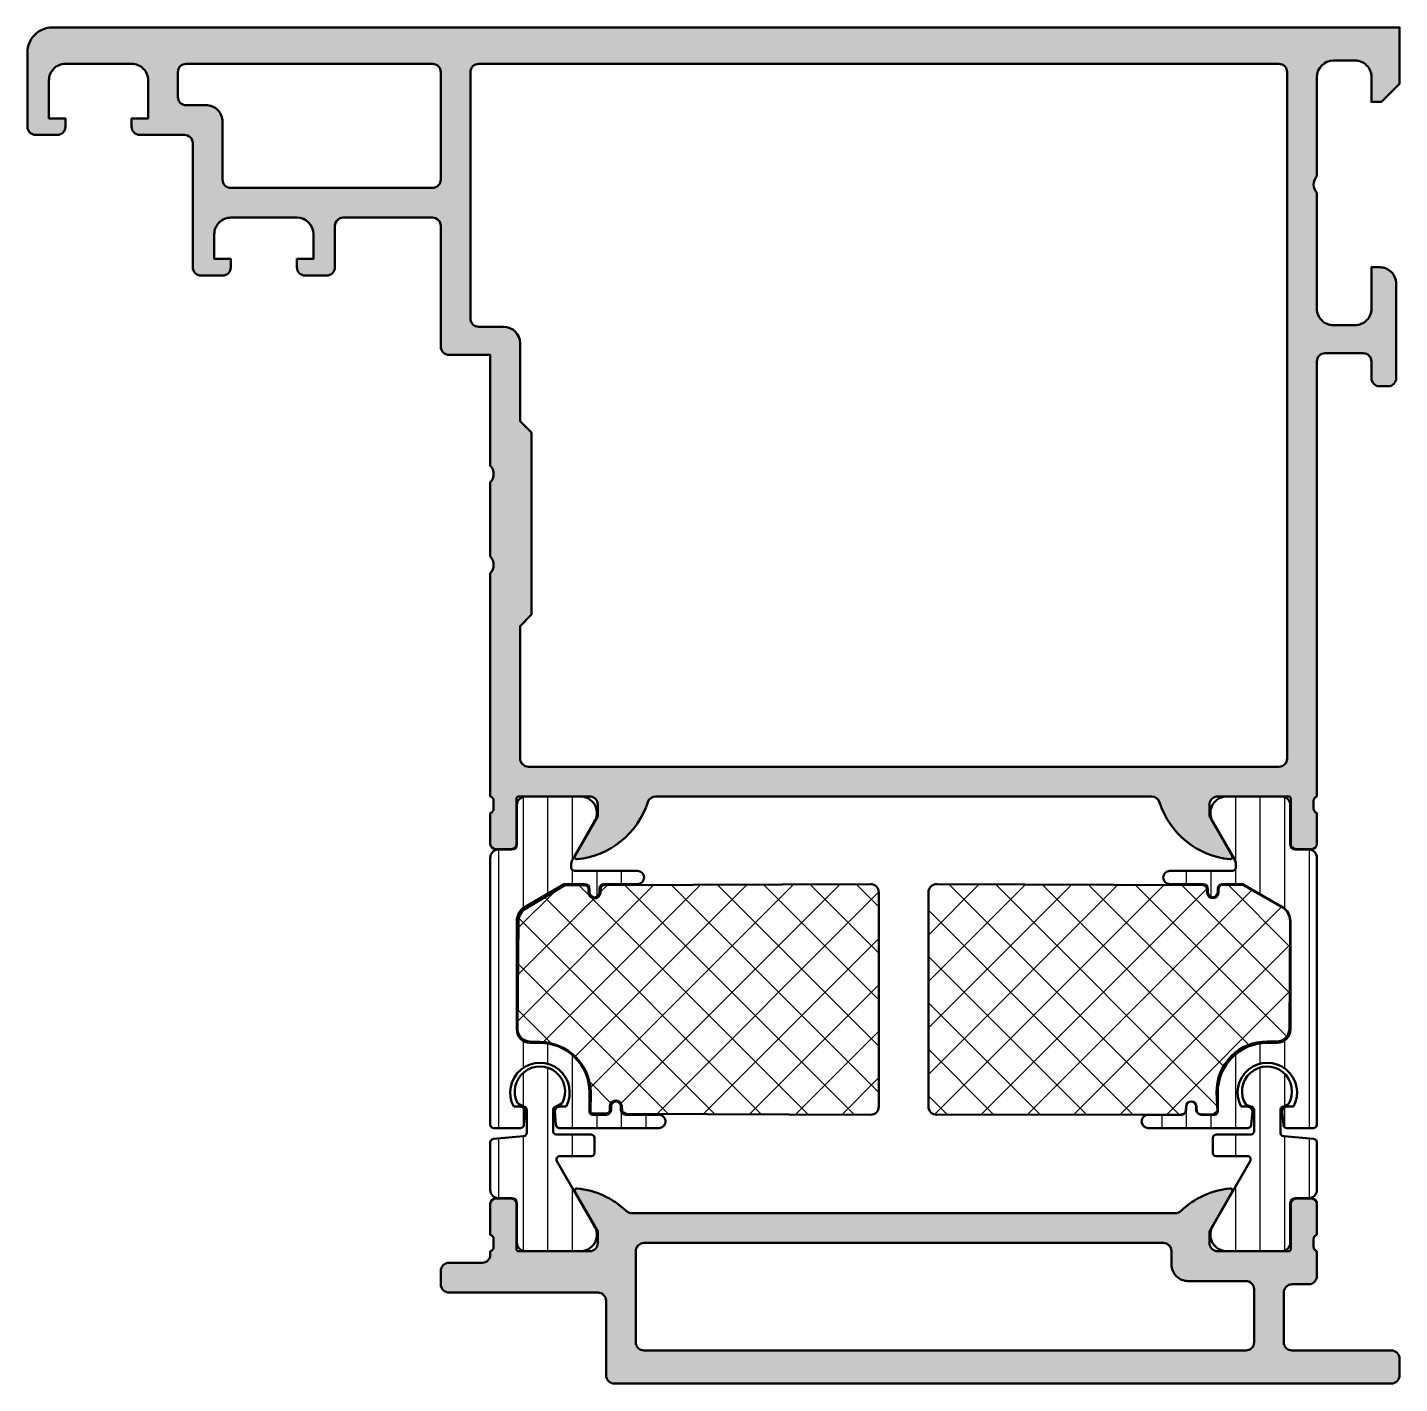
# Model space of a CAD drawing. Extents: x -30 to 53, y 3 to 85.
import ezdxf

# ---------------------------------------------------------------- set-up
doc = ezdxf.new("R2010")
doc.units = 0
for name, color, linetype, lineweight in [('0S-Alu contour', 7, 'Continuous', 50), ('0S-Alu hatch', 252, 'Continuous', 25), ('0S-Plastic contour', 254, 'Continuous', 50), ('0S-Plastic hatch', 253, 'Continuous', 25), ('0S-PT contour', 91, 'Continuous', 50), ('0S-PT hatch', 103, 'Continuous', 25)]:
    doc.layers.add(name, color=color, linetype=linetype, lineweight=lineweight)
pattern_1 = [(135, (0, 0), (-1.403165018917055, -1.403165018917055), []), (225, (0, 0), (1.403165018917055, -1.403165018917055), [])]
pattern_2 = [(90, (0, 0), (-1.4859, 0), [])]

# ---------------------------------------------------------------- blocks, each defined once
blk = doc.blocks.new('396900__991679DD_9112_4E55_9D16_C1E6889C352A_')
at = {"layer": '0S-PT hatch'}
h = blk.add_hatch(dxfattribs=at)
h.set_pattern_fill('ANSI37', color=256, scale=0.625, angle=90, style=0)
h.set_pattern_definition(pattern_1)
edge = h.paths.add_edge_path()
edge.add_line((24.50060113729971, 32.70001525879097), (24.5006011372997, 19.75026033678931))
edge.add_arc((25.00060113729971, 19.75026033678931), 0.5000000000000046, 180, 270.0000000000012)
edge.add_line((25.00060113729972, 19.2502603367893), (39.80000305175781, 19.27733121254027))
edge.add_line((39.80000305175781, 19.27733121254027), (39.94274834885164, 19.30302890676844))
edge.add_line((39.94274834885164, 19.30302890676844), (40.04625282947825, 19.39997673034664))
edge.add_line((40.04625282947825, 19.39997673034664), (40.07851360626927, 19.55000114440915))
edge.add_line((40.07851360626927, 19.55000114440915), (40.08187047635328, 19.75001335144039))
edge.add_ellipse((40.39667882434378, 19.74814962295984), major_axis=(-0.3148138647651217, 0), ratio=1, start_angle=180.3391985290566, end_angle=359.6608014709423, ccw=False)
edge.add_line((40.71148717233427, 19.75001335144039), (40.71544053552503, 19.55000114440914))
edge.add_line((40.71544053552503, 19.55000114440914), (40.75793202567882, 19.40951806246591))
edge.add_line((40.75793202567882, 19.40951806246591), (40.85000610351563, 19.30567250146245))
edge.add_line((40.85000610351563, 19.30567250146245), (41, 19.26320306712824))
edge.add_line((41, 19.26320306712824), (41.80000305175781, 19.26413458474647))
edge.add_line((41.80000305175781, 19.26413458474647), (41.88307968546149, 19.29946744799685))
edge.add_line((41.88307968546149, 19.29946744799685), (41.94895308242888, 19.36179528414024))
edge.add_line((41.94895308242888, 19.36179528414024), (41.9814505875546, 19.45002555847164))
edge.add_line((41.9814505875546, 19.45002555847164), (41.93367662920417, 20.59998893737789))
edge.add_ellipse((44.96498345060746, 20.65292146286204), major_axis=(-3.031768938712232, 0), ratio=1, start_angle=-90.6617737509522, end_angle=1.000394314979303, ccw=False)
edge.add_line((45, 23.68448817646228), (45.59999847412109, 23.67727103025831))
edge.add_arc((45.55484432524357, 24.45681344555997), 0.7808490727504174, 273.3150916176388, 355.830333777023)
edge.add_line((46.33362657758965, 24.40003776550289), (46.37965373001714, 30.96375846862789))
edge.add_arc((45.39369535623582, 30.95362952311647), 0.9860104007395978, 0.5885901769823983, 59.97932390775189)
edge.add_line((45.8870086715072, 31.8073616141981), (43.52623244265351, 33.1480454616796))
edge.add_line((43.52623244265351, 33.1480454616796), (42.30000000000002, 33.14871063910351))
edge.add_arc((42.29887374474197, 32.88898391157725), 0.2597291694099998, 89.75154937230731, 177.5657727382496)
edge.add_line((42.03937894552838, 32.90001525888889), (42.04805939978308, 32.70001525888903))
edge.add_ellipse((41.70229243658519, 32.70081195730248), major_axis=(-0.3457678810523791, 0), ratio=1, start_angle=0.13201774812097256, end_angle=179.8679822518874, ccw=False)
edge.add_line((41.35652547338731, 32.70001525888898), (41.36520561615737, 32.90001525888889))
edge.add_arc((41.073412525208, 32.84413021470172), 0.2970965265525407, 10.84215627476808, 84.86567279366395)
edge.add_line((41.09999999990217, 33.14003467948549), (25.00060113729972, 33.20001525879099))
edge.add_arc((25.00060113729972, 32.70001525879099), 0.5000000000000107, 90.0000000000004, 180)
at = {"layer": '0S-PT contour', "color": 7}
for points in [[(24.50060113729971, 32.70001525879097), (24.5006011372997, 19.75026033678931)], [(41.09999999990217, 33.14003467948549), (25.00060113729972, 33.20001525879099)], [(41.35652547338731, 32.70001525888898), (41.36520561615737, 32.90001525888889)], [(42.03937894552838, 32.90001525888889), (42.04805939978308, 32.70001525888903)], [(45.8870086715072, 31.8073616141981), (43.52623244265351, 33.1480454616796), (42.30000000000002, 33.14871063910351)], [(46.33362657758965, 24.40003776550289), (46.37965373001714, 30.96375846862789)], [(45, 23.68448817646228), (45.59999847412109, 23.67727103025831)], [(40.71148717233427, 19.75001335144039), (40.71544053552503, 19.55000114440914), (40.75793202567882, 19.40951806246591), (40.85000610351563, 19.30567250146245), (41, 19.26320306712824), (41.80000305175781, 19.26413458474647), (41.88307968546149, 19.29946744799685), (41.94895308242888, 19.36179528414024), (41.9814505875546, 19.45002555847164), (41.93367662920417, 20.59998893737789)], [(25.00060113729972, 19.2502603367893), (39.80000305175781, 19.27733121254027), (39.94274834885164, 19.30302890676844), (40.04625282947825, 19.39997673034664), (40.07851360626927, 19.55000114440915), (40.08187047635328, 19.75001335144039)]]:
    blk.add_lwpolyline(points, dxfattribs=at)
for centre, radius, start, end in [((25.00060113729972, 32.70001525879099), 0.5000000000000107, 90.0000000000004, 180), ((41.073412525208, 32.84413021470172), 0.2970965265525407, 10.84215627476808, 84.86567279366395), ((42.29887374474197, 32.88898391157725), 0.2597291694099998, 89.75154937230731, 177.5657727382496), ((45.39369535623582, 30.95362952311647), 0.9860104007395978, 0.5885901769823983, 59.97932390775189), ((45.55484432524357, 24.45681344555997), 0.7808490727504174, 273.3150916176388, 355.830333777023), ((25.00060113729971, 19.75026033678931), 0.5000000000000046, 180, 270.0000000000012)]:
    blk.add_arc(centre, radius, start, end, dxfattribs=at)
at = {"layer": '0S-PT contour', "color": 7, "extrusion": (0, 0, -1)}
for centre, radius, start, end in [((-41.70229243658519, 32.70081195730248), 0.3457678810523791, 180.1320177481127, 359.867982251879), ((-44.96498345060746, 20.65292146286204), 3.031768938712232, 358.9996056850207, 90.66177375095222), ((-40.39667882434378, 19.74814962295984), 0.3148138647651217, 0.3391985290577007, 179.6608014709434)]:
    blk.add_arc(centre, radius, start, end, dxfattribs=at)
blk = doc.blocks.new('396900__F1E9AE2F_4584_44E6_8F53_10C5B1D2C8A9_')
at = {"layer": '0S-PT hatch'}
h = blk.add_hatch(dxfattribs=at)
h.set_pattern_fill('ANSI37', color=256, scale=0.625, angle=90, style=0)
h.set_pattern_definition(pattern_1)
edge = h.paths.add_edge_path()
edge.add_ellipse((20.99939886270029, 32.70001525879098), major_axis=(-0.5000000000000142, 0), ratio=1, start_angle=180, end_angle=270, ccw=False)
edge.add_line((21.4993988627003, 32.70001525879098), (21.49939886270031, 19.75026033678931))
edge.add_ellipse((20.9993988627003, 19.75026033678932), major_axis=(-0.5000000000000142, 0), ratio=1, start_angle=89.9999999999996, end_angle=180, ccw=False)
edge.add_line((20.9993988627003, 19.2502603367893), (6.199996948242201, 19.30173201271037))
edge.add_line((6.199996948242201, 19.30173201271037), (6.092645421841439, 19.36348697705674))
edge.add_line((6.092645421841439, 19.36348697705674), (6.001782234291852, 19.39997673034664))
edge.add_line((6.001782234291852, 19.39997673034664), (5.965436959272039, 19.55000114440915))
edge.add_line((5.965436959272039, 19.55000114440915), (5.950899036154908, 19.75001335144039))
edge.add_arc((5.590396824313472, 19.75220215113214), 0.3605088564607779, 359.6521312783985, 540.3478687216015)
edge.add_line((5.229894612472037, 19.75001335144039), (5.233529015380156, 19.55000114440914))
edge.add_line((5.233529015380156, 19.55000114440914), (5.21535637787025, 19.39997673034664))
edge.add_line((5.21535637787025, 19.39997673034664), (5.149993896484389, 19.359584179769))
edge.add_line((5.149993896484389, 19.359584179769), (5.000000000000014, 19.31962507387996))
edge.add_line((5.000000000000014, 19.31962507387996), (4.199996948242208, 19.31962507387996))
edge.add_line((4.199996948242208, 19.31962507387996), (4.139537919300607, 19.33778832131165))
edge.add_line((4.139537919300607, 19.33778832131165), (4.05957825196009, 19.45002555847164))
edge.add_line((4.05957825196009, 19.45002555847164), (4.077556834532401, 20.59998893737789))
edge.add_arc((0.9528470679837752, 20.53401444194381), 3.125406175077432, 1.209551884469919, 89.13554707897973)
edge.add_line((1.000000000000013, 23.65906489917077), (0.4000015258789205, 23.68449356095718))
edge.add_ellipse((0.4071557072362614, 24.44111069483942), major_axis=(-0.7566509562506849, 0), ratio=1, start_angle=3.111689378790402, end_angle=89.45825680657907, ccw=False)
edge.add_line((-0.3483796553185243, 24.4000377655029), (-0.2975852303071065, 30.96375846862789))
edge.add_ellipse((0.59307278796666, 30.95397516389411), major_axis=(-0.8907117483040554, 0), ratio=1, start_angle=297.0556515089152, end_angle=359.3706680714721, ccw=False)
edge.add_line((0.1879274526637574, 31.74721199854639), (2.502045042769509, 33.13599053910863))
edge.add_line((2.502045042769509, 33.13599053910863), (3.699999999999995, 33.13466787639638))
edge.add_ellipse((3.703436577930858, 32.90089257524895), major_axis=(-0.233800559226122, 0), ratio=1, start_angle=179.7850020425096, end_angle=270.84220714849397, ccw=False)
edge.add_line((3.93723549112434, 32.90001525888889), (3.943755487839496, 32.70001525888903))
edge.add_arc((4.302356397371084, 32.69714503863732), 0.3586123958833209, 179.5414177970425, 360.4585822029471)
edge.add_line((4.660957306902673, 32.70001525888896), (4.654437310187518, 32.90001525888889))
edge.add_ellipse((4.897949804811714, 32.89766929698838), major_axis=(-0.243523794679982, 0), ratio=1, start_angle=269.5176286009932, end_angle=359.4480383526937, ccw=False)
edge.add_line((4.899999999902064, 33.14118446135279), (20.99939886270029, 33.20001525879099))
at = {"layer": '0S-PT contour', "color": 7}
for points in [[(0.1879274526637574, 31.74721199854639), (2.502045042769509, 33.13599053910863), (3.699999999999995, 33.13466787639638)], [(3.93723549112434, 32.90001525888889), (3.943755487839496, 32.70001525888903)], [(4.660957306902673, 32.70001525888896), (4.654437310187518, 32.90001525888889)], [(4.899999999902064, 33.14118446135279), (20.99939886270029, 33.20001525879099)], [(21.4993988627003, 32.70001525879098), (21.49939886270031, 19.75026033678931)], [(-0.3483796553185243, 24.4000377655029), (-0.2975852303071065, 30.96375846862789)], [(1.000000000000013, 23.65906489917077), (0.4000015258789205, 23.68449356095718)], [(5.229894612472037, 19.75001335144039), (5.233529015380156, 19.55000114440914), (5.21535637787025, 19.39997673034664), (5.149993896484389, 19.359584179769), (5.000000000000014, 19.31962507387996), (4.199996948242208, 19.31962507387996), (4.139537919300607, 19.33778832131165), (4.05957825196009, 19.45002555847164), (4.077556834532401, 20.59998893737789)], [(20.9993988627003, 19.2502603367893), (6.199996948242201, 19.30173201271037), (6.092645421841439, 19.36348697705674), (6.001782234291852, 19.39997673034664), (5.965436959272039, 19.55000114440915), (5.950899036154908, 19.75001335144039)]]:
    blk.add_lwpolyline(points, dxfattribs=at)
at = {"layer": '0S-PT contour', "color": 7, "extrusion": (0, 0, -1)}
for centre, radius, start, end in [((-3.703436577930858, 32.90089257524895), 0.233800559226122, 89.15779285150604, 180.2149979574905), ((-4.897949804811714, 32.89766929698838), 0.243523794679982, 0.5519616473062892, 90.48237139900681), ((-20.99939886270029, 32.70001525879098), 0.5000000000000142, 90, 180), ((-0.59307278796666, 30.95397516389411), 0.8907117483040554, 0.6293319285278923, 62.94434849108476), ((-0.4071557072362614, 24.44111069483942), 0.7566509562506849, 270.541743193421, 356.8883106212096), ((-20.9993988627003, 19.75026033678932), 0.5000000000000142, 180, 270.0000000000004)]:
    blk.add_arc(centre, radius, start, end, dxfattribs=at)
at = {"layer": '0S-PT contour', "color": 7}
for centre, radius, start, end in [((4.302356397371084, 32.69714503863732), 0.3586123958833209, 179.5414177970425, 0.4585822029471056), ((0.9528470679837752, 20.53401444194381), 3.125406175077432, 1.209551884469919, 89.13554707897973), ((5.590396824313472, 19.75220215113214), 0.3605088564607779, 359.6521312783985, 180.3478687216015)]:
    blk.add_arc(centre, radius, start, end, dxfattribs=at)
blk = doc.blocks.new('306920__13F80FAA_5A3C_4555_83CE_9B22E1D0FFF0_')
at = {"layer": '0S-Alu hatch'}
h = blk.add_hatch(color=256, dxfattribs=at)
edge = h.paths.add_edge_path()
edge.add_line((5, 8.000015258789057), (5, 3.5))
edge.add_arc((5.499998955544079, 3.49999895554408), 0.49999895554517, 179.9998803162818, 270.0001196860831)
edge.add_line((5.500000000000007, 3.000000000000001), (52.5, 3))
edge.add_arc((52.50000104445593, 3.499998955544072), 0.4999989555451638, 269.9998803139169, 360.0001196867634)
edge.add_line((53, 3.500000000005937), (53, 4.500015258789062))
edge.add_arc((52.50000104445593, 4.500016303244988), 0.4999989555451642, 359.9998803162817, 450.000119686083)
edge.add_line((52.5, 5.000015258789061), (46.5, 5.000015258789062))
edge.add_ellipse((46.49999895554407, 5.500014214333132), major_axis=(-0.4999989555451612, 0), ratio=1, start_angle=-0.0001196867632984322, end_angle=90.00011968608311, ccw=False)
edge.add_line((46, 5.500015258795), (46, 8.500015258789064))
edge.add_ellipse((46.49999895554407, 8.500016303244989), major_axis=(-0.49999895554517, 0), ratio=1, start_angle=-90.000119686083, end_angle=0.00011968371831017066, ccw=False)
edge.add_line((46.5, 9.000015258789064), (47.5, 9.000015258789062))
edge.add_arc((47.50000104445592, 9.500014214333133), 0.4999989555451603, 269.9998803139169, 360.0001196867634)
edge.add_line((48, 9.500015258794997), (48, 11.00032806396484))
edge.add_ellipse((48.07883644654304, 11.26784865595796), major_axis=(-0.2788950563274344, 0), ratio=1, start_angle=-1.164589374097602, end_angle=73.58012358050792, ccw=False)
edge.add_line((47.79999899999999, 11.27351706395633), (47.79999899999999, 11.72711106395633))
edge.add_ellipse((48.07886709564315, 11.7327717234334), major_axis=(-0.2789255417371366, 0), ratio=1, start_angle=-73.57540544464581, end_angle=1.1628700728896888, ccw=False)
edge.add_line((47.99999999999999, 12.00031506395633), (48, 13.88032606396484))
edge.add_arc((47.69999999999999, 13.88032606396484), 0.3000000000000025, 0, 90)
edge.add_line((47.69999999999999, 14.18032606396485), (46.72002568095721, 14.18032606396485))
edge.add_arc((46.72002568095721, 13.88032606396484), 0.300000000000006, 90, 180)
edge.add_line((46.42002568095721, 13.88032606396484), (46.42002568095721, 11.12032806396484))
edge.add_ellipse((46.30002568095721, 11.12032806396484), major_axis=(-0.1199999999999974, 0), ratio=1, start_angle=89.9999999999967, end_angle=180, ccw=False)
edge.add_line((46.3000256809572, 11.00032806396485), (42, 11.00032806396484))
edge.add_ellipse((42.00000000000001, 11.50032806396485), major_axis=(-0.5000000000000054, 0), ratio=1, start_angle=0, end_angle=89.9999999999992, ccw=False)
edge.add_line((41.5, 11.50032806396484), (41.5, 12.20032806396485))
edge.add_line((41.5, 12.20032806396485), (42.88149545762236, 14.5931483869924))
edge.add_arc((42.76188021535169, 14.66220827931655), 0.1381197846482998, 330.0000000000011, 455.6225775507922)
edge.add_arc((43.2382232411738, 9.823719202116976), 5.000000000000063, 95.62257755079357, 133.6909855768064)
edge.add_ellipse((39.43821535560326, 13.80145305613339), major_axis=(-0.5011295698052725, 0), ratio=1, start_angle=90.00000000000239, end_angle=133.6909855768066, ccw=False)
edge.add_line((39.43821535560328, 13.30032348632812), (6.561004372979198, 13.30032348632812))
edge.add_ellipse((6.561004372979192, 13.80032348632804), major_axis=(-0.4999999999999166, 0), ratio=1, start_angle=46.3090144231943, end_angle=90.00000000000068, ccw=False)
edge.add_arc((2.761776758826165, 9.823406396941113), 5.000000000000149, 46.30901442319363, 84.37742244920646)
edge.add_arc((3.238119784648297, 14.66189547414077), 0.1381197846482986, 84.37742244921341, 209.9999999999993)
edge.add_line((3.118504542377634, 14.59283558181662), (4.500000000000007, 12.20001525878905))
edge.add_line((4.500000000000007, 12.20001525878905), (4.499999999999992, 11.50001525878906))
edge.add_ellipse((3.999999999999984, 11.50001525878907), major_axis=(-0.500000000000008, 0), ratio=1, start_angle=90.00000000000011, end_angle=180, ccw=False)
edge.add_line((3.999999999999985, 11.00001525878906), (-0.3000256809571979, 11.00001525878906))
edge.add_ellipse((-0.3000256809571911, 11.12001525878905), major_axis=(-0.119999999999985, 0), ratio=1, start_angle=0, end_angle=89.9999999999967, ccw=False)
edge.add_line((-0.4200256809571759, 11.12001525878905), (-0.4200256809571954, 13.88001325878906))
edge.add_arc((-0.7200256809571856, 13.88001325878907), 0.29999999999999, 0, 90)
edge.add_line((-0.7200256809571856, 14.18001325878905), (-1.699999999999988, 14.18001325878906))
edge.add_arc((-1.699999999999974, 13.88001325878905), 0.3000000000000043, 90.00000000000273, 180)
edge.add_line((-1.999999999999978, 13.88001325878905), (-1.999999999999978, 12.00000225878054))
edge.add_ellipse((-2.078867095643139, 11.7324589182576), major_axis=(-0.2789255417371437, 0), ratio=1, start_angle=178.8371299271139, end_angle=253.5754054446464, ccw=False)
edge.add_line((-1.799998999999977, 11.72679825878055), (-1.799998999999978, 11.27320425878055))
edge.add_ellipse((-2.078836446543041, 11.26753585078215), major_axis=(-0.2788950563274501, 0), ratio=1, start_angle=106.41987641949379, end_angle=181.164589374101, ccw=False)
edge.add_line((-1.999999999999985, 11.00001525878902), (-1.999999999999992, 10.80000305175781))
edge.add_ellipse((-2.500003342406216, 10.80000639416403), major_axis=(-0.500003342417395, 0), ratio=1, start_angle=90.00038300897887, end_angle=179.9996169904432, ccw=False)
edge.add_line((-2.499999999999999, 10.30000305175781), (-4.5, 10.30000305175781))
edge.add_arc((-4.500001044455927, 9.80000409621373), 0.4999989555451745, 89.99988031391688, 180.0001196867633)
edge.add_line((-5.000000000000011, 9.800003051751865), (-5, 9.000015258789052))
edge.add_arc((-4.500001044455913, 9.000014214333149), 0.4999989555451771, 179.9998803162818, 270.0001196860831)
edge.add_line((-4.499999999999985, 8.500015258789062), (4.500000000000007, 8.500015258789062))
edge.add_ellipse((4.499996417977358, 8.000011676766421), major_axis=(-0.500003582035472, 0), ratio=1, start_angle=180.000410467164, end_angle=269.9995895333809, ccw=False)
edge = h.paths.add_edge_path()
edge.add_ellipse((7.299986748512836, 5.500014214333147), major_axis=(-0.4999989555451763, 0), ratio=1, start_angle=-0.0001196867632984322, end_angle=90.00011968608152, ccw=False)
edge.add_line((6.79998779296875, 5.500015258795012), (6.79998779296875, 11.0003298349357))
edge.add_ellipse((7.299986907487721, 11.00032894944587), major_axis=(-0.4999991145197552, 0), ratio=1, start_angle=269.9998985311687, end_angle=359.9998985301605, ccw=False)
edge.add_line((7.29998779296875, 11.50032806396484), (38.70001220703125, 11.50032806396484))
edge.add_ellipse((38.70001309251229, 11.00032894944589), major_axis=(-0.4999991145197392, 0), ratio=1, start_angle=180.0001014698395, end_angle=270.0001014688329, ccw=False)
edge.add_line((39.20001220703125, 11.00032983493572), (39.20001220703125, 10.20033264159359))
edge.add_arc((40.20001058150114, 10.20033101607146), 0.9999983744712213, 179.9999068642908, 270.0000931361658)
edge.add_line((40.20001220703124, 9.200332641601562), (43.69998168945312, 9.20033264160156))
edge.add_ellipse((43.69998273390905, 8.70033368605749), major_axis=(-0.499998955545162, 0), ratio=1, start_angle=179.9998803132367, end_angle=270.0001196860831, ccw=False)
edge.add_line((44.19998168945312, 8.700332641595624), (44.19998168945312, 5.500015258794993))
edge.add_ellipse((43.69998273390906, 5.500014214333129), major_axis=(-0.4999989555451576, 0), ratio=1, start_angle=89.9998803139161, end_angle=180.0001196867634, ccw=False)
edge.add_line((43.69998168945312, 5.000015258789062), (7.29998779296875, 5.000015258789062))
at = {"layer": '0S-Alu contour', "color": 7}
for points in [[(-0.7200256809571856, 14.18001325878905), (-1.699999999999988, 14.18001325878906)], [(3.118504542377634, 14.59283558181662), (4.500000000000007, 12.20001525878905), (4.499999999999992, 11.50001525878906)], [(41.5, 11.50032806396484), (41.5, 12.20032806396485), (42.88149545762236, 14.5931483869924)], [(47.69999999999999, 14.18032606396485), (46.72002568095721, 14.18032606396485)], [(-1.999999999999978, 13.88001325878905), (-1.999999999999978, 12.00000225878054)], [(-0.4200256809571759, 11.12001525878905), (-0.4200256809571954, 13.88001325878906)], [(39.43821535560328, 13.30032348632812), (6.561004372979198, 13.30032348632812)], [(46.42002568095721, 13.88032606396484), (46.42002568095721, 11.12032806396484)], [(47.99999999999999, 12.00031506395633), (48, 13.88032606396484)], [(-1.799998999999977, 11.72679825878055), (-1.799998999999978, 11.27320425878055)], [(47.79999899999999, 11.27351706395633), (47.79999899999999, 11.72711106395633)], [(-1.999999999999985, 11.00001525878902), (-1.999999999999992, 10.80000305175781)], [(3.999999999999985, 11.00001525878906), (-0.3000256809571979, 11.00001525878906)], [(6.79998779296875, 5.500015258795012), (6.79998779296875, 11.0003298349357)], [(7.29998779296875, 11.50032806396484), (38.70001220703125, 11.50032806396484)], [(39.20001220703125, 11.00032983493572), (39.20001220703125, 10.20033264159359)], [(46.3000256809572, 11.00032806396485), (42, 11.00032806396484)], [(48, 9.500015258794997), (48, 11.00032806396484)], [(-2.499999999999999, 10.30000305175781), (-4.5, 10.30000305175781)], [(-5.000000000000011, 9.800003051751865), (-5, 9.000015258789052)], [(40.20001220703124, 9.200332641601562), (43.69998168945312, 9.20033264160156)], [(-4.499999999999985, 8.500015258789062), (4.500000000000007, 8.500015258789062)], [(44.19998168945312, 8.700332641595624), (44.19998168945312, 5.500015258794993)], [(46, 5.500015258795), (46, 8.500015258789064)], [(46.5, 9.000015258789064), (47.5, 9.000015258789062)], [(5, 8.000015258789057), (5, 3.5)], [(43.69998168945312, 5.000015258789062), (7.29998779296875, 5.000015258789062)], [(52.5, 5.000015258789061), (46.5, 5.000015258789062)], [(53, 3.500000000005937), (53, 4.500015258789062)], [(5.500000000000007, 3.000000000000001), (52.5, 3)]]:
    blk.add_lwpolyline(points, dxfattribs=at)
for centre, radius, start, end in [((-1.699999999999974, 13.88001325878905), 0.3000000000000043, 90.00000000000273, 180), ((-0.7200256809571856, 13.88001325878907), 0.29999999999999, 0, 90), ((3.238119784648297, 14.66189547414077), 0.1381197846482986, 84.37742244921341, 209.9999999999993), ((2.761776758826165, 9.823406396941113), 5.000000000000149, 46.30901442319363, 84.37742244920646), ((43.2382232411738, 9.823719202116976), 5.000000000000063, 95.62257755079357, 133.6909855768064), ((42.76188021535169, 14.66220827931655), 0.1381197846482998, 330.0000000000011, 95.62257755079229), ((46.72002568095721, 13.88032606396484), 0.300000000000006, 90, 180), ((47.69999999999999, 13.88032606396484), 0.3000000000000025, 0, 90), ((-4.500001044455927, 9.80000409621373), 0.4999989555451745, 89.99988031391688, 180.0001196867633), ((40.20001058150114, 10.20033101607146), 0.9999983744712213, 179.9999068642908, 270.0000931361658), ((47.50000104445592, 9.500014214333133), 0.4999989555451603, 269.9998803139169, 0.0001196867634114), ((-4.500001044455913, 9.000014214333149), 0.4999989555451771, 179.9998803162818, 270.0001196860831), ((52.50000104445593, 4.500016303244988), 0.4999989555451642, 359.9998803162817, 90.00011968608315), ((5.499998955544079, 3.49999895554408), 0.49999895554517, 179.9998803162818, 270.0001196860831), ((52.50000104445593, 3.499998955544072), 0.4999989555451638, 269.9998803139169, 0.0001196867634114)]:
    blk.add_arc(centre, radius, start, end, dxfattribs=at)
at = {"layer": '0S-Alu contour', "color": 7, "extrusion": (0, 0, -1)}
for centre, radius, start, end in [((-6.561004372979192, 13.80032348632804), 0.4999999999999166, 269.9999999999993, 313.6909855768057), ((-39.43821535560326, 13.80145305613339), 0.5011295698052725, 226.3090144231934, 269.9999999999976), ((2.078867095643139, 11.7324589182576), 0.2789255417371437, 106.4245945553536, 181.1628700728862), ((-48.07886709564315, 11.7327717234334), 0.2789255417371366, 358.8371299271103, 73.57540544464582), ((2.500003342406216, 10.80000639416403), 0.500003342417395, 180.0003830095569, 269.9996169910211), ((2.078836446543041, 11.26753585078215), 0.2788950563274501, 178.835410625899, 253.5801235805062), ((0.3000256809571911, 11.12001525878905), 0.119999999999985, 270.0000000000033, 0), ((-3.999999999999984, 11.50001525878907), 0.500000000000008, 180, 269.9999999999999), ((-7.299986907487721, 11.00032894944587), 0.4999991145197552, 0.0001014698394911, 90.00010146883129), ((-38.70001309251229, 11.00032894944589), 0.4999991145197392, 89.99989853116709, 179.9998985301605), ((-42.00000000000001, 11.50032806396485), 0.5000000000000054, 270.0000000000008, 0), ((-46.30002568095721, 11.12032806396484), 0.1199999999999974, 180, 270.0000000000033), ((-48.07883644654304, 11.26784865595796), 0.2788950563274344, 286.4198764194922, 1.16458937409755), ((-43.69998273390905, 8.70033368605749), 0.499998955545162, 89.99988031391688, 180.0001196867633), ((-4.499996417977358, 8.000011676766421), 0.500003582035472, 90.00041046661912, 179.999589532836), ((-46.49999895554407, 8.500016303244989), 0.49999895554517, 359.9998803162817, 90.00011968608315), ((-7.299986748512836, 5.500014214333147), 0.4999989555451763, 269.9998803139185, 0.0001196867634114), ((-43.69998273390906, 5.500014214333129), 0.4999989555451576, 179.9998803132366, 270.0001196860839), ((-46.49999895554407, 5.500014214333132), 0.4999989555451612, 269.9998803139169, 0.0001196867634114)]:
    blk.add_arc(centre, radius, start, end, dxfattribs=at)
blk = doc.blocks.new('244459__79AEBB6B_F701_4983_AE10_88C59C47CEBA___F0F34A9D_C056_4771_982B_651D77542060_')
at = {"layer": '0S-Plastic hatch'}
h = blk.add_hatch(dxfattribs=at)
h.set_pattern_fill('ANSI31', color=256, scale=0.4680000000000001, angle=45, style=0)
h.set_pattern_definition(pattern_2)
edge = h.paths.add_edge_path()
edge.add_ellipse((47.5, 14.71001225878902), major_axis=(-0.4999999999999929, 0), ratio=1, start_angle=89.9999999999992, end_angle=180, ccw=False)
edge.add_line((47.5, 14.21001225878902), (46.68966866666666, 14.21001225878902))
edge.add_arc((46.68966866666666, 13.91001225878902), 0.3000000000000014, 90, 180)
edge.add_line((46.38966866666666, 13.91001225878902), (46.39000061706369, 11.51001387585272))
edge.add_ellipse((45.89000463962507, 11.51001123622764), major_axis=(-0.4999959774455833, 0), ratio=1, start_angle=89.99969751881412, end_angle=180.0003024817733, ccw=False)
edge.add_line((45.890002, 11.01001525878902), (42.41346050190052, 11.01001525878902))
edge.add_ellipse((42.55577115089186, 11.99983333351187), major_axis=(-0.9999960709244705, 0), ratio=1, start_angle=-32.72701609984102, end_angle=81.8183919481009, ccw=False)
edge.add_line((41.71451850190052, 12.54046825878903), (43.97169621130609, 16.4500152690692))
edge.add_arc((43.79849112461394, 16.55001525878903), 0.2000000000000006, 330.000003400655, 450)
edge.add_line((43.79849112461394, 16.75001525878903), (41.90000915527344, 16.75001525878903))
edge.add_line((41.90000915527344, 16.75001525878903), (41.80008697509765, 16.77693176269527))
edge.add_line((41.80008697509765, 16.77693176269527), (41.72692108154296, 16.85011291503903))
edge.add_line((41.72692108154296, 16.85011291503903), (41.70000457763672, 16.95002746582028))
edge.add_line((41.70000457763672, 16.95002746582028), (41.70000457763672, 17.85002136230465))
edge.add_line((41.70000457763672, 17.85002136230465), (41.72691345214843, 17.9499359130859))
edge.add_line((41.72691345214843, 17.9499359130859), (41.80008697509765, 18.02311706542965))
edge.add_line((41.80008697509765, 18.02311706542965), (41.90000915527344, 18.0500335693359))
edge.add_line((41.90000915527344, 18.0500335693359), (44.00000762939453, 18.0500335693359))
edge.add_line((44.00000762939453, 18.0500335693359), (44.09992218017578, 18.07695007324215))
edge.add_line((44.09992218017578, 18.07695007324215), (44.17309570312499, 18.15010070800777))
edge.add_line((44.17309570312499, 18.15010070800777), (44.20000457763672, 18.25001525878902))
edge.add_line((44.20000457763672, 18.25001525878902), (44.20000457763672, 19.55003547668453))
edge.add_line((44.20000457763672, 19.55003547668453), (44.17309570312499, 19.64995002746578))
edge.add_line((44.17309570312499, 19.64995002746578), (44.09992218017578, 19.72313117980953))
edge.add_line((44.09992218017578, 19.72313117980953), (44, 19.75004768371578))
edge.add_line((44, 19.75004768371578), (43.71554077257599, 19.84621290651961))
edge.add_ellipse((44.98130852385958, 20.66805648607343), major_axis=(-1.509170258600192, 0), ratio=1, start_angle=149.0833483038329, end_angle=32.99504536692052, ccw=False)
edge.add_line((46.27604926281754, 19.8926589826431), (46.00000762939453, 19.75004768371578))
edge.add_line((46.00000762939453, 19.75004768371578), (45.90008544921874, 19.72313117980954))
edge.add_line((45.90008544921874, 19.72313117980954), (45.82691192626953, 19.64995002746578))
edge.add_line((45.82691192626953, 19.64995002746578), (45.80000305175781, 19.55003547668453))
edge.add_line((45.80000305175781, 19.55003547668453), (45.80000305175781, 18.15003967285153))
edge.add_line((45.80000305175781, 18.15003967285153), (45.82691192626953, 18.05009460449215))
edge.add_line((45.82691192626953, 18.05009460449215), (45.90008544921874, 17.97694396972653))
edge.add_line((45.90008544921874, 17.97694396972653), (46, 17.95002746582027))
edge.add_line((46, 17.95002746582027), (47.80000305175781, 17.79252624511715))
edge.add_line((47.80000305175781, 17.79252624511715), (47.89991760253906, 17.7656097412109))
edge.add_line((47.89991760253906, 17.7656097412109), (47.97309112548828, 17.69242858886715))
edge.add_line((47.97309112548828, 17.69242858886715), (47.99999999999974, 17.5925140380859))
edge.add_line((47.99999999999974, 17.5925140380859), (48, 14.71001225878902))
at = {"layer": '0S-Plastic contour', "color": 7}
for points in [[(43.79849112461394, 16.75001525878903), (41.90000915527344, 16.75001525878903), (41.80008697509765, 16.77693176269527), (41.72692108154296, 16.85011291503903), (41.70000457763672, 16.95002746582028), (41.70000457763672, 17.85002136230465), (41.72691345214843, 17.9499359130859), (41.80008697509765, 18.02311706542965), (41.90000915527344, 18.0500335693359), (44.00000762939453, 18.0500335693359), (44.09992218017578, 18.07695007324215), (44.17309570312499, 18.15010070800777), (44.20000457763672, 18.25001525878902), (44.20000457763672, 19.55003547668453), (44.17309570312499, 19.64995002746578), (44.09992218017578, 19.72313117980953), (44, 19.75004768371578), (43.71554077257599, 19.84621290651961)], [(46.27604926281754, 19.8926589826431), (46.00000762939453, 19.75004768371578), (45.90008544921874, 19.72313117980954), (45.82691192626953, 19.64995002746578), (45.80000305175781, 19.55003547668453), (45.80000305175781, 18.15003967285153), (45.82691192626953, 18.05009460449215), (45.90008544921874, 17.97694396972653), (46, 17.95002746582027), (47.80000305175781, 17.79252624511715), (47.89991760253906, 17.7656097412109), (47.97309112548828, 17.69242858886715), (47.99999999999974, 17.5925140380859), (48, 14.71001225878902)], [(41.71451850190052, 12.54046825878903), (43.97169621130609, 16.4500152690692)], [(47.5, 14.21001225878902), (46.68966866666666, 14.21001225878902)], [(46.38966866666666, 13.91001225878902), (46.39000061706369, 11.51001387585272)], [(45.890002, 11.01001525878902), (42.41346050190052, 11.01001525878902)]]:
    blk.add_lwpolyline(points, dxfattribs=at)
at = {"layer": '0S-Plastic contour', "color": 7, "extrusion": (0, 0, -1)}
for centre, radius, start, end in [((-44.98130852385958, 20.66805648607343), 1.509170258600192, 327.0049546330795, 210.9166516961672), ((-47.5, 14.71001225878902), 0.4999999999999929, 180, 270.0000000000008), ((-42.55577115089186, 11.99983333351187), 0.9999960709244705, 278.1816080518991, 32.72701609984097), ((-45.89000463962507, 11.51001123622764), 0.4999959774455833, 179.9996975182267, 270.0003024811859)]:
    blk.add_arc(centre, radius, start, end, dxfattribs=at)
at = {"layer": '0S-Plastic contour', "color": 7}
for centre, radius, start, end in [((43.79849112461394, 16.55001525878903), 0.2000000000000006, 330.000003400655, 90), ((46.68966866666666, 13.91001225878902), 0.3000000000000014, 90, 180)]:
    blk.add_arc(centre, radius, start, end, dxfattribs=at)
blk = doc.blocks.new('244459__F9E3A135_C958_4A41_A87B_AB77E49C876D___4B91009A_9717_4BDA_AB66_F63642AB8416_')
at = {"layer": '0S-Plastic hatch'}
h = blk.add_hatch(dxfattribs=at)
h.set_pattern_fill('ANSI31', color=256, scale=0.4680000000000001, angle=45, style=0)
h.set_pattern_definition(pattern_2)
edge = h.paths.add_edge_path()
edge.add_line((48, 34.79001825888889), (48, 18.65003776550289))
edge.add_line((48, 18.65003776550289), (47.97308349609375, 18.55012321472164))
edge.add_line((47.97308349609375, 18.55012321472164), (47.89991760253906, 18.47694206237789))
edge.add_line((47.89991760253906, 18.47694206237789), (47.79998779296875, 18.45002555847164))
edge.add_line((47.79998779296875, 18.45002555847164), (46.16998291015625, 18.45002555847164))
edge.add_line((46.16998291015625, 18.45002555847164), (46.07006835937499, 18.47694206237789))
edge.add_line((46.07006835937499, 18.47694206237789), (45.99690246582031, 18.55012321472164))
edge.add_line((45.99690246582031, 18.55012321472164), (45.96998596191406, 18.65003776550289))
edge.add_line((45.96998596191406, 18.65003776550289), (45.89999389648437, 19.45002555847164))
edge.add_line((45.89999389648437, 19.45002555847164), (45.94000244140625, 19.60017204284664))
edge.add_line((45.94000244140625, 19.60017204284664), (46.04986572265625, 19.71003532409664))
edge.add_line((46.04986572265625, 19.71003532409664), (46.21800231933593, 19.75001335144039))
edge.add_line((46.21800231933593, 19.75001335144039), (46.58656311035156, 19.75001335144039))
edge.add_arc((45, 20.59651604363351), 1.798262859266856, 331.9180754298219, 568.0819245701781)
edge.add_line((43.41343688964843, 19.75001335144039), (43.78199768066406, 19.75001335144039))
edge.add_line((43.78199768066406, 19.75001335144039), (43.95013427734375, 19.71003532409664))
edge.add_line((43.95013427734375, 19.71003532409664), (44.05999755859375, 19.60017204284664))
edge.add_line((44.05999755859375, 19.60017204284664), (44.09999084472656, 19.45002555847164))
edge.add_line((44.09999084472656, 19.45002555847164), (44.02999877929687, 18.65003776550289))
edge.add_line((44.02999877929687, 18.65003776550289), (44.00309753417968, 18.55012321472164))
edge.add_line((44.00309753417968, 18.55012321472164), (43.929931640625, 18.47694206237789))
edge.add_line((43.929931640625, 18.47694206237789), (43.83000183105468, 18.45002555847164))
edge.add_line((43.83000183105468, 18.45002555847164), (37.80000305175781, 18.45002555847164))
edge.add_ellipse((37.80000305175781, 18.85001945495602), major_axis=(-0.399993896484375, 0), ratio=1, start_angle=-90.00000000000102, end_angle=89.99999999999898, ccw=False)
edge.add_line((37.80000305175781, 19.25001335144039), (39.80000305175781, 19.25001335144039))
edge.add_line((39.80000305175781, 19.25001335144039), (39.94999694824219, 19.29017448425289))
edge.add_line((39.94999694824219, 19.29017448425289), (40.059814453125, 19.39997673034664))
edge.add_line((40.059814453125, 19.39997673034664), (40.10000610351562, 19.55000114440915))
edge.add_line((40.10000610351562, 19.55000114440915), (40.10000610351562, 19.75001335144039))
edge.add_ellipse((40.4000015258789, 19.75001335144039), major_axis=(-0.2999954223632812, 0), ratio=1, start_angle=180, end_angle=360, ccw=False)
edge.add_line((40.69999694824218, 19.75001335144039), (40.69999694824218, 19.55000114440914))
edge.add_line((40.69999694824218, 19.55000114440914), (40.74018859863281, 19.39997673034664))
edge.add_line((40.74018859863281, 19.39997673034664), (40.85000610351563, 19.29017448425289))
edge.add_line((40.85000610351563, 19.29017448425289), (41, 19.25001335144039))
edge.add_line((41, 19.25001335144039), (41.8000030517578, 19.2500133514404))
edge.add_line((41.8000030517578, 19.2500133514404), (41.89999389648437, 19.27680778503414))
edge.add_line((41.89999389648437, 19.27680778503414), (41.97320556640625, 19.34998893737789))
edge.add_line((41.97320556640625, 19.34998893737789), (42, 19.45002555847164))
edge.add_line((42, 19.45002555847164), (42, 20.59998893737789))
edge.add_ellipse((44.99993273230836, 20.60005620506953), major_axis=(-2.99993273306254, 0), ratio=1, start_angle=-90.00128474708322, end_angle=0.0012847472241901414, ccw=False)
edge.add_line((45, 23.5999889373779), (45.59999847412109, 23.5999889373779))
edge.add_arc((45.60080461122256, 24.39918589946856), 0.799197368659311, 269.9422066897786, 360.0610716947241)
edge.add_line((46.4000015258789, 24.40003776550294), (46.39998626708984, 30.96375846862789))
edge.add_arc((45.40005571273865, 30.96382239320015), 0.9999305563945116, 359.9963371374206, 420.0103377062295)
edge.add_line((45.89986473927481, 31.82987785020299), (43.52623244265349, 33.2000152588889))
edge.add_line((43.52623244265349, 33.2000152588889), (42.30000000000002, 33.2000152588889))
edge.add_arc((42.30000000000001, 32.90001525888892), 0.299999999999979, 89.99999999999864, 180)
edge.add_line((42.00000000000003, 32.90001525888892), (42.00000000000006, 32.70001525888903))
edge.add_ellipse((41.70000000000007, 32.700015258889), major_axis=(-0.2999999999999971, 0), ratio=1, start_angle=0, end_angle=180, ccw=False)
edge.add_line((41.40000000000006, 32.700015258889), (41.40000000000006, 32.90001525888889))
edge.add_arc((41.10000000009795, 32.90001525888889), 0.2999999999021119, 0, 90)
edge.add_line((41.10000000009795, 33.200015258791), (39.10000000000002, 33.20001525888888))
edge.add_ellipse((39.10000000000003, 33.60001525888889), major_axis=(-0.4000000000000057, 0), ratio=1, start_angle=-90.00000000000102, end_angle=89.99999999999898, ccw=False)
edge.add_line((39.10000000000002, 34.00001525888889), (42.90000000000005, 34.0000152588889))
edge.add_arc((42.90000000000005, 34.20001525888891), 0.2000000000000073, 270, 360)
edge.add_line((43.10000000000005, 34.20001525888891), (43.10000000000004, 34.41476247193987))
edge.add_arc((42.60000000000003, 34.41476247193987), 0.5000000000000268, 0, 29.99995113626315)
edge.add_line((43.03301291510038, 34.66476210265223), (41.71451850190053, 36.9595622588889))
edge.add_ellipse((42.55577115089188, 37.50019718416604), major_axis=(-0.999996070924476, 0), ratio=1, start_angle=-81.8183919481001, end_angle=32.727016099840284, ccw=False)
edge.add_line((42.41346050190053, 38.4900152588889), (45.89000200000028, 38.49001536447477))
edge.add_ellipse((45.89000463962534, 37.99001938703614), major_axis=(-0.4999959774455975, 0), ratio=1, start_angle=179.9996975182268, end_angle=270.00030248118503, ccw=False)
edge.add_line((46.39000061706397, 37.99001674740595), (46.38966866666694, 35.59001836447476))
edge.add_arc((46.68966866666695, 35.59001836447476), 0.3000000000000099, 180, 270)
edge.add_line((46.68966866666695, 35.29001836447475), (47.5000000651498, 35.29001825888889))
edge.add_ellipse((47.49999999999999, 34.79001825888889), major_axis=(-0.5000000000000043, 0), ratio=1, start_angle=180, end_angle=269.99999253438136, ccw=False)
at = {"layer": '0S-Plastic contour', "color": 7}
for points in [[(42.41346050190053, 38.4900152588889), (45.89000200000028, 38.49001536447477)], [(46.39000061706397, 37.99001674740595), (46.38966866666694, 35.59001836447476)], [(43.03301291510038, 34.66476210265223), (41.71451850190053, 36.9595622588889)], [(46.68966866666695, 35.29001836447475), (47.5000000651498, 35.29001825888889)], [(43.10000000000005, 34.20001525888891), (43.10000000000004, 34.41476247193987)], [(48, 34.79001825888889), (48, 18.65003776550289), (47.97308349609375, 18.55012321472164), (47.89991760253906, 18.47694206237789), (47.79998779296875, 18.45002555847164), (46.16998291015625, 18.45002555847164), (46.07006835937499, 18.47694206237789), (45.99690246582031, 18.55012321472164), (45.96998596191406, 18.65003776550289), (45.89999389648437, 19.45002555847164), (45.94000244140625, 19.60017204284664), (46.04986572265625, 19.71003532409664), (46.21800231933593, 19.75001335144039), (46.58656311035156, 19.75001335144039)], [(39.10000000000002, 34.00001525888889), (42.90000000000005, 34.0000152588889)], [(41.10000000009795, 33.200015258791), (39.10000000000002, 33.20001525888888)], [(41.40000000000006, 32.700015258889), (41.40000000000006, 32.90001525888889)], [(42.00000000000003, 32.90001525888892), (42.00000000000006, 32.70001525888903)], [(45.89986473927481, 31.82987785020299), (43.52623244265349, 33.2000152588889), (42.30000000000002, 33.2000152588889)], [(46.4000015258789, 24.40003776550294), (46.39998626708984, 30.96375846862789)], [(45, 23.5999889373779), (45.59999847412109, 23.5999889373779)], [(40.69999694824218, 19.75001335144039), (40.69999694824218, 19.55000114440914), (40.74018859863281, 19.39997673034664), (40.85000610351563, 19.29017448425289), (41, 19.25001335144039), (41.8000030517578, 19.2500133514404), (41.89999389648437, 19.27680778503414), (41.97320556640625, 19.34998893737789), (42, 19.45002555847164), (42, 20.59998893737789)], [(43.41343688964843, 19.75001335144039), (43.78199768066406, 19.75001335144039), (43.95013427734375, 19.71003532409664), (44.05999755859375, 19.60017204284664), (44.09999084472656, 19.45002555847164), (44.02999877929687, 18.65003776550289), (44.00309753417968, 18.55012321472164), (43.929931640625, 18.47694206237789), (43.83000183105468, 18.45002555847164), (37.80000305175781, 18.45002555847164)], [(37.80000305175781, 19.25001335144039), (39.80000305175781, 19.25001335144039), (39.94999694824219, 19.29017448425289), (40.059814453125, 19.39997673034664), (40.10000610351562, 19.55000114440915), (40.10000610351562, 19.75001335144039)]]:
    blk.add_lwpolyline(points, dxfattribs=at)
at = {"layer": '0S-Plastic contour', "color": 7, "extrusion": (0, 0, -1)}
for centre, radius, start, end in [((-42.55577115089188, 37.50019718416604), 0.999996070924476, 327.2729839001598, 81.81839194810016), ((-45.89000463962534, 37.99001938703614), 0.4999959774455975, 89.99969751881494, 180.0003024817733), ((-47.49999999999999, 34.79001825888889), 0.5000000000000043, 90.00000746561861, 180), ((-39.10000000000003, 33.60001525888889), 0.4000000000000057, 270.000000000001, 90.00000000000102), ((-41.70000000000007, 32.700015258889), 0.2999999999999971, 180, 0), ((-44.99993273230836, 20.60005620506953), 2.99993273306254, 359.9987152527758, 90.00128474708318), ((-40.4000015258789, 19.75001335144039), 0.2999954223632812, 0, 180), ((-37.80000305175781, 18.85001945495602), 0.399993896484375, 270.000000000001, 90.00000000000102)]:
    blk.add_arc(centre, radius, start, end, dxfattribs=at)
at = {"layer": '0S-Plastic contour', "color": 7}
for centre, radius, start, end in [((46.68966866666695, 35.59001836447476), 0.3000000000000099, 180, 270), ((42.90000000000005, 34.20001525888891), 0.2000000000000073, 270, 0), ((42.60000000000003, 34.41476247193987), 0.5000000000000268, 0, 29.99995113626315), ((41.10000000009795, 32.90001525888889), 0.2999999999021119, 0, 90), ((42.30000000000001, 32.90001525888892), 0.299999999999979, 89.99999999999864, 180), ((45.40005571273865, 30.96382239320015), 0.9999305563945116, 359.9963371374206, 60.01033770622953), ((45.60080461122256, 24.39918589946856), 0.799197368659311, 269.9422066897786, 0.0610716947241366), ((45, 20.59651604363351), 1.798262859266856, 331.9180754298219, 208.0819245701781)]:
    blk.add_arc(centre, radius, start, end, dxfattribs=at)
blk = doc.blocks.new('244459__7B3FE193_C68F_4AAB_865B_383AC3295B83___4430902D_7583_4C4E_90C2_6F6CEF9A77EB_')
at = {"layer": '0S-Plastic hatch'}
h = blk.add_hatch(dxfattribs=at)
h.set_pattern_fill('ANSI31', color=256, scale=0.4680000000000001, angle=45, style=0)
h.set_pattern_definition(pattern_2)
edge = h.paths.add_edge_path()
edge.add_line((-1.999999999999722, 17.5925140380859), (-1.999999999999985, 14.71001225878902))
edge.add_arc((-1.499999999999985, 14.71001225878902), 0.5, 180, 270)
edge.add_line((-1.499999999999985, 14.21001225878902), (-0.6896686666666483, 14.21001225878902))
edge.add_ellipse((-0.6896686666666519, 13.91001225878902), major_axis=(-0.3000000000000007, 0), ratio=1, start_angle=180, end_angle=269.9999999999993, ccw=False)
edge.add_line((-0.3896686666666511, 13.91001225878903), (-0.3900006170636772, 11.51001387585272))
edge.add_arc((0.1099953603749313, 11.51001123622764), 0.4999959774455815, 179.9996975182267, 270.0003024811867)
edge.add_line((0.1099980000000116, 11.01001525878902), (3.58653949809949, 11.01001525878902))
edge.add_arc((3.444228849108142, 11.99983333351187), 0.999996070924473, 278.1816080518995, 392.7270160998407)
edge.add_line((4.285481498099485, 12.54046825878903), (2.028303788693918, 16.4500152690692))
edge.add_ellipse((2.201508875386068, 16.55001525878903), major_axis=(-0.2000000000000003, 0), ratio=1, start_angle=-90.00000000000159, end_angle=29.999996599344797, ccw=False)
edge.add_line((2.201508875386075, 16.75001525878903), (4.099990844726576, 16.75001525878903))
edge.add_line((4.099990844726576, 16.75001525878903), (4.199913024902357, 16.77693176269527))
edge.add_line((4.199913024902357, 16.77693176269527), (4.273078918457045, 16.85011291503903))
edge.add_line((4.273078918457045, 16.85011291503903), (4.299995422363295, 16.95002746582028))
edge.add_line((4.299995422363295, 16.95002746582028), (4.299995422363295, 17.85002136230465))
edge.add_line((4.299995422363295, 17.85002136230465), (4.273086547851576, 17.9499359130859))
edge.add_line((4.273086547851576, 17.9499359130859), (4.199913024902357, 18.02311706542965))
edge.add_line((4.199913024902357, 18.02311706542965), (4.099990844726576, 18.0500335693359))
edge.add_line((4.099990844726576, 18.0500335693359), (1.999992370605482, 18.0500335693359))
edge.add_line((1.999992370605482, 18.0500335693359), (1.900077819824232, 18.07695007324215))
edge.add_line((1.900077819824232, 18.07695007324215), (1.826904296875014, 18.15010070800777))
edge.add_line((1.826904296875014, 18.15010070800777), (1.799995422363295, 18.25001525878902))
edge.add_line((1.799995422363295, 18.25001525878902), (1.799995422363295, 19.55003547668453))
edge.add_line((1.799995422363295, 19.55003547668453), (1.826904296875014, 19.64995002746578))
edge.add_line((1.826904296875014, 19.64995002746578), (1.900077819824232, 19.72313117980953))
edge.add_line((1.900077819824232, 19.72313117980953), (2.000000000000014, 19.75004768371578))
edge.add_line((2.000000000000014, 19.75004768371578), (2.354995727539076, 19.9591205724449))
edge.add_arc((0.9999961853027485, 20.654363677775), 1.522953293758447, 332.8378803569508, 567.1621196430491)
edge.add_line((-0.35500335693358, 19.9591205724449), (-7.629394517e-06, 19.75004768371578))
edge.add_line((-7.629394517e-06, 19.75004768371578), (0.0999145507812642, 19.72313117980954))
edge.add_line((0.0999145507812642, 19.72313117980954), (0.173088073730483, 19.64995002746578))
edge.add_line((0.173088073730483, 19.64995002746578), (0.1999969482422017, 19.55003547668453))
edge.add_line((0.1999969482422017, 19.55003547668453), (0.1999969482422017, 18.15003967285153))
edge.add_line((0.1999969482422017, 18.15003967285153), (0.173088073730483, 18.05009460449215))
edge.add_line((0.173088073730483, 18.05009460449215), (0.0999145507812642, 17.97694396972653))
edge.add_line((0.0999145507812642, 17.97694396972653), (1.42e-14, 17.95002746582027))
edge.add_line((1.42e-14, 17.95002746582027), (-1.800003051757798, 17.79252624511715))
edge.add_line((-1.800003051757798, 17.79252624511715), (-1.899917602539048, 17.7656097412109))
edge.add_line((-1.899917602539048, 17.7656097412109), (-1.973091125488267, 17.69242858886715))
edge.add_line((-1.973091125488267, 17.69242858886715), (-1.999999999999722, 17.5925140380859))
at = {"layer": '0S-Plastic contour', "color": 7}
for points in [[(-0.35500335693358, 19.9591205724449), (-7.629394517e-06, 19.75004768371578), (0.0999145507812642, 19.72313117980954), (0.173088073730483, 19.64995002746578), (0.1999969482422017, 19.55003547668453), (0.1999969482422017, 18.15003967285153), (0.173088073730483, 18.05009460449215), (0.0999145507812642, 17.97694396972653), (1.42e-14, 17.95002746582027), (-1.800003051757798, 17.79252624511715), (-1.899917602539048, 17.7656097412109), (-1.973091125488267, 17.69242858886715), (-1.999999999999722, 17.5925140380859)], [(2.201508875386075, 16.75001525878903), (4.099990844726576, 16.75001525878903), (4.199913024902357, 16.77693176269527), (4.273078918457045, 16.85011291503903), (4.299995422363295, 16.95002746582028), (4.299995422363295, 17.85002136230465), (4.273086547851576, 17.9499359130859), (4.199913024902357, 18.02311706542965), (4.099990844726576, 18.0500335693359), (1.999992370605482, 18.0500335693359), (1.900077819824232, 18.07695007324215), (1.826904296875014, 18.15010070800777), (1.799995422363295, 18.25001525878902), (1.799995422363295, 19.55003547668453), (1.826904296875014, 19.64995002746578), (1.900077819824232, 19.72313117980953), (2.000000000000014, 19.75004768371578), (2.354995727539076, 19.9591205724449)], [(-1.999999999999722, 17.5925140380859), (-1.999999999999985, 14.71001225878902)], [(4.285481498099485, 12.54046825878903), (2.028303788693918, 16.4500152690692)], [(-1.499999999999985, 14.21001225878902), (-0.6896686666666483, 14.21001225878902)], [(-0.3896686666666511, 13.91001225878903), (-0.3900006170636772, 11.51001387585272)], [(0.1099980000000116, 11.01001525878902), (3.58653949809949, 11.01001525878902)]]:
    blk.add_lwpolyline(points, dxfattribs=at)
for centre, radius, start, end in [((0.9999961853027485, 20.654363677775), 1.522953293758447, 332.8378803569508, 207.1621196430491), ((-1.499999999999985, 14.71001225878902), 0.5, 180, 270), ((3.444228849108142, 11.99983333351187), 0.999996070924473, 278.1816080518995, 32.72701609984073), ((0.1099953603749313, 11.51001123622764), 0.4999959774455815, 179.9996975182267, 270.0003024811867)]:
    blk.add_arc(centre, radius, start, end, dxfattribs=at)
at = {"layer": '0S-Plastic contour', "color": 7, "extrusion": (0, 0, -1)}
for centre, radius, start, end in [((-2.201508875386068, 16.55001525878903), 0.2000000000000003, 330.0000034006552, 90.00000000000178), ((0.6896686666666519, 13.91001225878902), 0.3000000000000007, 90.00000000000067, 180)]:
    blk.add_arc(centre, radius, start, end, dxfattribs=at)
blk = doc.blocks.new('244459__A886668E_2CDD_4D27_92B4_2660839697ED___06263E49_7058_4278_BEE0_9A80EAC064E1_')
at = {"layer": '0S-Plastic hatch'}
h = blk.add_hatch(dxfattribs=at)
h.set_pattern_fill('ANSI31', color=256, scale=0.4680000000000001, angle=45, style=0)
h.set_pattern_definition(pattern_2)
edge = h.paths.add_edge_path()
edge.add_line((-1.999999999999985, 34.79001825888889), (-1.999999999999985, 18.65003776550289))
edge.add_line((-1.999999999999985, 18.65003776550289), (-1.973083496093735, 18.55012321472164))
edge.add_line((-1.973083496093735, 18.55012321472164), (-1.899917602539048, 18.47694206237789))
edge.add_line((-1.899917602539048, 18.47694206237789), (-1.799987792968735, 18.45002555847164))
edge.add_line((-1.799987792968735, 18.45002555847164), (-0.1699829101562358, 18.45002555847164))
edge.add_line((-0.1699829101562358, 18.45002555847164), (-0.0700683593749858, 18.47694206237789))
edge.add_line((-0.0700683593749858, 18.47694206237789), (0.0030975341797017, 18.55012321472164))
edge.add_line((0.0030975341797017, 18.55012321472164), (0.0300140380859517, 18.65003776550289))
edge.add_line((0.0300140380859517, 18.65003776550289), (0.1000061035156392, 19.45002555847164))
edge.add_line((0.1000061035156392, 19.45002555847164), (0.0599975585937642, 19.60017204284664))
edge.add_line((0.0599975585937642, 19.60017204284664), (-0.0498657226562358, 19.71003532409664))
edge.add_line((-0.0498657226562358, 19.71003532409664), (-0.2180023193359233, 19.75001335144039))
edge.add_line((-0.2180023193359233, 19.75001335144039), (-0.5865631103515483, 19.75001335144039))
edge.add_ellipse((1.000000000000013, 20.59651604363351), major_axis=(-1.798262859266856, 0), ratio=1, start_angle=151.918075429822, end_angle=28.081924570178103, ccw=False)
edge.add_line((2.586563110351576, 19.75001335144039), (2.218002319335951, 19.75001335144039))
edge.add_line((2.218002319335951, 19.75001335144039), (2.049865722656264, 19.71003532409664))
edge.add_line((2.049865722656264, 19.71003532409664), (1.940002441406264, 19.60017204284664))
edge.add_line((1.940002441406264, 19.60017204284664), (1.900009155273451, 19.45002555847164))
edge.add_line((1.900009155273451, 19.45002555847164), (1.970001220703139, 18.65003776550289))
edge.add_line((1.970001220703139, 18.65003776550289), (1.996902465820326, 18.55012321472164))
edge.add_line((1.996902465820326, 18.55012321472164), (2.070068359375014, 18.47694206237789))
edge.add_line((2.070068359375014, 18.47694206237789), (2.169998168945326, 18.45002555847164))
edge.add_line((2.169998168945326, 18.45002555847164), (8.199996948242209, 18.45002555847164))
edge.add_arc((8.199996948242202, 18.85001945495602), 0.399993896484375, 270.000000000001, 450)
edge.add_line((8.199996948242202, 19.25001335144039), (6.199996948242201, 19.25001335144039))
edge.add_line((6.199996948242201, 19.25001335144039), (6.050003051757826, 19.29017448425289))
edge.add_line((6.050003051757826, 19.29017448425289), (5.940185546875014, 19.39997673034664))
edge.add_line((5.940185546875014, 19.39997673034664), (5.899993896484389, 19.55000114440915))
edge.add_line((5.899993896484389, 19.55000114440915), (5.899993896484389, 19.75001335144039))
edge.add_arc((5.599998474121107, 19.75001335144039), 0.2999954223632812, 0, 180)
edge.add_line((5.300003051757826, 19.75001335144039), (5.300003051757826, 19.55000114440914))
edge.add_line((5.300003051757826, 19.55000114440914), (5.259811401367201, 19.39997673034665))
edge.add_line((5.259811401367201, 19.39997673034665), (5.149993896484389, 19.29017448425289))
edge.add_line((5.149993896484389, 19.29017448425289), (5.000000000000014, 19.25001335144039))
edge.add_line((5.000000000000014, 19.25001335144039), (4.199996948242201, 19.25001335144039))
edge.add_line((4.199996948242201, 19.25001335144039), (4.100006103515639, 19.27680778503414))
edge.add_line((4.100006103515639, 19.27680778503414), (4.026794433593764, 19.34998893737789))
edge.add_line((4.026794433593764, 19.34998893737789), (4.000000000000014, 19.45002555847164))
edge.add_line((4.000000000000014, 19.45002555847164), (4.000000000000014, 20.59998893737789))
edge.add_arc((1.000067267691655, 20.60005620506954), 2.999932733062533, 359.9987152527758, 450.0012847470833)
edge.add_line((1.000000000000013, 23.5999889373779), (0.4000015258789205, 23.5999889373779))
edge.add_ellipse((0.3991953887774537, 24.39918589946855), major_axis=(-0.7991973686593088, 0), ratio=1, start_angle=-0.061071694723978, end_angle=90.05779331022171, ccw=False)
edge.add_line((-0.400001525878892, 24.40003776550294), (-0.3999862670898295, 30.96375846862789))
edge.add_ellipse((0.5999442872613622, 30.96382239320014), major_axis=(-0.9999305563945091, 0), ratio=1, start_angle=-60.01033770622968, end_angle=0.003662862579403736, ccw=False)
edge.add_line((0.1001352607251961, 31.82987785020298), (2.473767557346505, 33.2000152588889))
edge.add_line((2.473767557346505, 33.2000152588889), (3.699999999999995, 33.2000152588889))
edge.add_ellipse((3.699999999999984, 32.9000152588889), major_axis=(-0.2999999999999971, 0), ratio=1, start_angle=180, end_angle=269.9999999999979, ccw=False)
edge.add_line((3.999999999999978, 32.90001525888892), (3.99999999999995, 32.70001525888903))
edge.add_arc((4.299999999999954, 32.700015258889), 0.2999999999999971, 180, 360)
edge.add_line((4.599999999999951, 32.700015258889), (4.599999999999951, 32.90001525888889))
edge.add_ellipse((4.899999999999949, 32.90001525888889), major_axis=(-0.299999999999998, 0), ratio=1, start_angle=269.9999999999988, end_angle=360, ccw=False)
edge.add_line((4.899999999999955, 33.20001525888888), (6.899999999999991, 33.20001525888888))
edge.add_arc((6.899999999999991, 33.60001525888889), 0.4000000000000057, 270, 450)
edge.add_line((6.899999999999991, 34.00001525888889), (3.099999999999965, 34.0000152588889))
edge.add_ellipse((3.099999999999969, 34.20001525888891), major_axis=(-0.2000000000000099, 0), ratio=1, start_angle=0, end_angle=89.99999999999892, ccw=False)
edge.add_line((2.899999999999963, 34.20001525888891), (2.899999999999955, 34.41476247193987))
edge.add_ellipse((3.400000000000014, 34.41476247193985), major_axis=(-0.5000000000000587, 0), ratio=1, start_angle=330.0000488637372, end_angle=360, ccw=False)
edge.add_line((2.966987084899628, 34.66476210265223), (4.285481498099478, 36.9595622588889))
edge.add_arc((3.444228849108121, 37.50019718416605), 0.9999960709244822, 327.2729839001597, 441.8183919480997)
edge.add_line((3.586539498099483, 38.4900152588889), (0.1099979999997345, 38.49001536447477))
edge.add_arc((0.1099953603746613, 37.99001938703614), 0.4999959774455904, 89.99969751881414, 180.0003024817733)
edge.add_line((-0.3900006170639614, 37.99001674740595), (-0.3896686666669353, 35.59001836447476))
edge.add_ellipse((-0.6896686666669507, 35.59001836447477), major_axis=(-0.3000000000000153, 0), ratio=1, start_angle=90.0000000000021, end_angle=180, ccw=False)
edge.add_line((-0.6896686666669397, 35.29001836447475), (-1.500000065149791, 35.29001825888889))
edge.add_arc((-1.499999999999985, 34.79001825888889), 0.5, 90.00000746561778, 180)
at = {"layer": '0S-Plastic contour', "color": 7}
for points in [[(3.586539498099483, 38.4900152588889), (0.1099979999997345, 38.49001536447477)], [(-0.3900006170639614, 37.99001674740595), (-0.3896686666669353, 35.59001836447476)], [(2.966987084899628, 34.66476210265223), (4.285481498099478, 36.9595622588889)], [(-0.6896686666669397, 35.29001836447475), (-1.500000065149791, 35.29001825888889)], [(-1.999999999999985, 34.79001825888889), (-1.999999999999985, 18.65003776550289), (-1.973083496093735, 18.55012321472164), (-1.899917602539048, 18.47694206237789), (-1.799987792968735, 18.45002555847164), (-0.1699829101562358, 18.45002555847164), (-0.0700683593749858, 18.47694206237789), (0.0030975341797017, 18.55012321472164), (0.0300140380859517, 18.65003776550289), (0.1000061035156392, 19.45002555847164), (0.0599975585937642, 19.60017204284664), (-0.0498657226562358, 19.71003532409664), (-0.2180023193359233, 19.75001335144039), (-0.5865631103515483, 19.75001335144039)], [(2.899999999999963, 34.20001525888891), (2.899999999999955, 34.41476247193987)], [(6.899999999999991, 34.00001525888889), (3.099999999999965, 34.0000152588889)], [(0.1001352607251961, 31.82987785020298), (2.473767557346505, 33.2000152588889), (3.699999999999995, 33.2000152588889)], [(3.999999999999978, 32.90001525888892), (3.99999999999995, 32.70001525888903)], [(4.599999999999951, 32.700015258889), (4.599999999999951, 32.90001525888889)], [(4.899999999999955, 33.20001525888888), (6.899999999999991, 33.20001525888888)], [(-0.400001525878892, 24.40003776550294), (-0.3999862670898295, 30.96375846862789)], [(1.000000000000013, 23.5999889373779), (0.4000015258789205, 23.5999889373779)], [(5.300003051757826, 19.75001335144039), (5.300003051757826, 19.55000114440914), (5.259811401367201, 19.39997673034665), (5.149993896484389, 19.29017448425289), (5.000000000000014, 19.25001335144039), (4.199996948242201, 19.25001335144039), (4.100006103515639, 19.27680778503414), (4.026794433593764, 19.34998893737789), (4.000000000000014, 19.45002555847164), (4.000000000000014, 20.59998893737789)], [(2.586563110351576, 19.75001335144039), (2.218002319335951, 19.75001335144039), (2.049865722656264, 19.71003532409664), (1.940002441406264, 19.60017204284664), (1.900009155273451, 19.45002555847164), (1.970001220703139, 18.65003776550289), (1.996902465820326, 18.55012321472164), (2.070068359375014, 18.47694206237789), (2.169998168945326, 18.45002555847164), (8.199996948242209, 18.45002555847164)], [(8.199996948242202, 19.25001335144039), (6.199996948242201, 19.25001335144039), (6.050003051757826, 19.29017448425289), (5.940185546875014, 19.39997673034664), (5.899993896484389, 19.55000114440915), (5.899993896484389, 19.75001335144039)]]:
    blk.add_lwpolyline(points, dxfattribs=at)
for centre, radius, start, end in [((0.1099953603746613, 37.99001938703614), 0.4999959774455904, 89.99969751881414, 180.0003024817733), ((3.444228849108121, 37.50019718416605), 0.9999960709244822, 327.2729839001597, 81.81839194809982), ((-1.499999999999985, 34.79001825888889), 0.5, 90.00000746561778, 180), ((6.899999999999991, 33.60001525888889), 0.4000000000000057, 270, 90), ((4.299999999999954, 32.700015258889), 0.2999999999999971, 180, 0), ((1.000067267691655, 20.60005620506954), 2.999932733062533, 359.9987152527758, 90.0012847470833), ((5.599998474121107, 19.75001335144039), 0.2999954223632812, 0, 180), ((8.199996948242202, 18.85001945495602), 0.399993896484375, 270.000000000001, 90)]:
    blk.add_arc(centre, radius, start, end, dxfattribs=at)
at = {"layer": '0S-Plastic contour', "color": 7, "extrusion": (0, 0, -1)}
for centre, radius, start, end in [((0.6896686666669507, 35.59001836447477), 0.3000000000000153, 180, 269.9999999999979), ((-3.400000000000014, 34.41476247193985), 0.5000000000000587, 0, 29.9999511362628), ((-3.099999999999969, 34.20001525888891), 0.2000000000000099, 270.0000000000011, 0), ((-3.699999999999984, 32.9000152588889), 0.2999999999999971, 90.0000000000021, 180), ((-4.899999999999949, 32.90001525888889), 0.299999999999998, 0, 90.0000000000012), ((-0.5999442872613622, 30.96382239320014), 0.9999305563945091, 359.9963371374206, 60.01033770622973), ((-0.3991953887774537, 24.39918589946855), 0.7991973686593088, 269.9422066897783, 0.0610716947241366), ((-1.000000000000013, 20.59651604363351), 1.798262859266856, 331.9180754298219, 208.0819245701781)]:
    blk.add_arc(centre, radius, start, end, dxfattribs=at)
blk = doc.blocks.new('375320__342C92F0_51AC_4E35_A161_90249A4973CC_')
at = {"layer": '0S-Alu hatch'}
h = blk.add_hatch(color=256, dxfattribs=at)
edge = h.paths.add_edge_path()
edge.add_arc((-28.50002094818804, 83.50002094818805), 1.499979051958224, 89.99919982698273, 180.0008001731317)
edge.add_line((-29.99999999999999, 83.49999999999702), (-29.99999999999999, 79))
edge.add_arc((-29.49997331996968, 79.00002668003032), 0.5000266807420884, 180.0030571432409, 269.9969428568634)
edge.add_line((-29.5, 78.50000000000001), (-28.19998168945313, 78.5))
edge.add_arc((-28.19997136934258, 78.99998967988945), 0.4999896799959604, 269.9988173780336, 360.0011826222799)
edge.add_line((-27.69998168945313, 79.00000000000004), (-27.69998168945313, 79.5))
edge.add_line((-27.69998168945313, 79.5), (-28.69998168945313, 79.5))
edge.add_line((-28.69998168945313, 79.5), (-28.69998168945313, 81.79998779296875))
edge.add_ellipse((-27.70003809262777, 81.80004419614339), major_axis=(-0.9999435984161058, 0), ratio=1, start_angle=-90.00323184614109, end_angle=0.0032318460986857644, ccw=False)
edge.add_line((-27.69998168945313, 82.79998779296875), (-23.69998168945313, 82.79998779296875))
edge.add_ellipse((-23.69997606790802, 81.79999341451386), major_axis=(-0.999994378470687, 0), ratio=1, start_angle=179.9996779066076, end_angle=270.00032209261985, ccw=False)
edge.add_line((-22.69998168945313, 81.79998779295526), (-22.69998168945313, 79.5))
edge.add_line((-22.69998168945313, 79.5), (-23.69998168945313, 79.5))
edge.add_line((-23.69998168945313, 79.5), (-23.69998168945313, 79))
edge.add_arc((-23.19999200956366, 78.99998967988947), 0.4999896799959737, 179.9988173777201, 270.0011826219647)
edge.add_line((-23.19998168945312, 78.5), (-20.5, 78.5))
edge.add_ellipse((-20.49997947233241, 78.00002052766759), major_axis=(-0.4999794727538154, 0), ratio=1, start_angle=179.9976476060077, end_angle=270.0023523940098, ccw=False)
edge.add_line((-20, 78.00000000000014), (-20, 70.49999999999999))
edge.add_arc((-19.49997586024507, 70.50002413975494), 0.500024140337627, 180.0027660783855, 269.9972339213987)
edge.add_line((-19.49999999999997, 70.00000000000001), (-18.19998168945312, 70))
edge.add_arc((-18.19996880787694, 70.4999871184238), 0.4999871185897568, 269.9985238420723, 360.0014761578453)
edge.add_line((-17.69998168945312, 70.49999999999928), (-17.69998168945312, 71))
edge.add_line((-17.69998168945312, 71), (-18.69998168945312, 71))
edge.add_line((-18.69998168945312, 71), (-18.69998168945312, 72.49999999999999))
edge.add_ellipse((-17.69999824312257, 72.50001655366943), major_axis=(-0.9999834464675711, 0), ratio=1, start_angle=-90.00094847109602, end_angle=0.0009484710503215865, ccw=False)
edge.add_line((-17.69998168945311, 73.49999999999999), (-13.69998168945312, 73.5))
edge.add_ellipse((-13.7000145031128, 72.49996718634033), major_axis=(-1.000032814198022, 0), ratio=1, start_angle=180.0018800225579, end_angle=269.9981199774813, ccw=False)
edge.add_line((-12.69998168945313, 72.5000000000007), (-12.69998168945314, 71))
edge.add_line((-12.69998168945314, 71), (-13.69998168945314, 71))
edge.add_line((-13.69998168945314, 71), (-13.69998168945314, 70.5))
edge.add_arc((-13.1999945710293, 70.49998711842383), 0.499987118589771, 179.9985238419079, 270.0014761579228)
edge.add_line((-13.19998168945317, 70), (-11.89999389648439, 70))
edge.add_arc((-11.8999810149082, 70.4999871184238), 0.499987118589755, 269.9985238420723, 360.0014761578453)
edge.add_line((-11.39999389648439, 70.49999999999928), (-11.39999389648439, 72.99998474121092))
edge.add_ellipse((-10.89999370884343, 72.99998455356997), major_axis=(-0.500000187640994, 0), ratio=1, start_angle=270.00002150206353, end_angle=359.9999785025289, ccw=False)
edge.add_line((-10.8999938964844, 73.49998474121092), (-5.500000000000028, 73.49998474121092))
edge.add_ellipse((-5.499990037868095, 72.99999470334284), major_axis=(-0.499990037967348, 0), ratio=1, start_angle=179.9988584005522, end_angle=270.00114159897475, ccw=False)
edge.add_line((-4.999999999999996, 72.99998474120956), (-4.999999999999985, 65.69999694824216))
edge.add_arc((-4.499947417630423, 65.70004953061176), 0.5000525851341845, 180.0060248621259, 269.9939751379166)
edge.add_line((-4.500000000000014, 65.19999694824217), (-2.000000000000014, 65.19999694824217))
edge.add_line((-2.000000000000014, 65.19999694824217), (-2, 58.5))
edge.add_ellipse((-2.524975792332496, 58), major_axis=(-0.7249824705019604, 0), ratio=1, start_angle=136.3958616163887, end_angle=223.6041383836106, ccw=False)
edge.add_line((-2.000000000000004, 57.5), (-2, 53))
edge.add_ellipse((-2.524975792332483, 52.5), major_axis=(-0.7249824705019556, 0), ratio=1, start_angle=136.3958616163883, end_angle=223.6041383836118, ccw=False)
edge.add_line((-2, 52), (-2.000000000000014, 38.50007519909436))
edge.add_ellipse((-2.078836446543048, 38.23255460710125), major_axis=(-0.2788950563274183, 0), ratio=1, start_angle=178.8354106259013, end_angle=253.5801235805088, ccw=False)
edge.add_line((-1.799999000000013, 38.22688619910287), (-1.799999000000013, 37.77329219910286))
edge.add_ellipse((-2.078867095643172, 37.7676315396258), major_axis=(-0.2789255417371398, 0), ratio=1, start_angle=106.4245945553532, end_angle=181.1628700728862, ccw=False)
edge.add_line((-2.000000000000013, 37.50008819910287), (-2.000000000000028, 35.62007719909437))
edge.add_arc((-1.700000000000031, 35.62007719909436), 0.2999999999999971, 180, 270)
edge.add_line((-1.700000000000031, 35.32007719909437), (-0.7200256809572494, 35.32007719909436))
edge.add_arc((-0.7200256809572352, 35.62007719909437), 0.3000000000000114, 269.9999999999973, 360)
edge.add_line((-0.4200256809572239, 35.62007719909437), (-0.4200256809572523, 38.38007519909435))
edge.add_ellipse((-0.3001008800515918, 38.38007519909432), major_axis=(-0.1199248009056604, 0), ratio=1, start_angle=269.999999999998, end_angle=360, ccw=False)
edge.add_line((-0.3001008800515876, 38.49999999999998), (4.00003051757811, 38.5))
edge.add_ellipse((4.000030517578116, 38.00000000000001), major_axis=(-0.4999999999999929, 0), ratio=1, start_angle=180, end_angle=270.0000000000006, ccw=False)
edge.add_line((4.50003051757811, 38), (4.500030517578125, 37.29999999999999))
edge.add_line((4.500030517578125, 37.29999999999999), (3.118535059955746, 34.90717967697246))
edge.add_arc((3.238150302226429, 34.83811978464832), 0.1381197846483158, 150.0000000000047, 275.6225775507946)
edge.add_arc((2.761807276404326, 39.67660886184761), 4.999999999999795, 275.6225775507938, 342.2515836439304)
edge.add_ellipse((8.000020064953615, 38.00000334559284), major_axis=(-0.4999890250126365, 0), ratio=1, start_angle=269.99999999999653, end_angle=342.25158364393235, ccw=False)
edge.add_line((8.000020064953645, 38.49999237060549), (38.00001045262447, 38.49999237060546))
edge.add_ellipse((38.00001045262443, 38.00000334559283), major_axis=(-0.4999890250126242, 0), ratio=1, start_angle=197.7484163560663, end_angle=269.9999999999951, ccw=False)
edge.add_arc((43.23822324117373, 39.67660886184765), 4.99999999999984, 197.7484163560703, 264.3774224492069)
edge.add_arc((42.7618802153517, 34.83811978464829), 0.1381197846482885, 264.3774224492014, 389.9999999999987)
edge.add_line((42.88149545762236, 34.90717967697243), (41.49999999999999, 37.3))
edge.add_line((41.49999999999999, 37.3), (41.5, 38))
edge.add_ellipse((42, 38.00000000000001), major_axis=(-0.5, 0), ratio=1, start_angle=270, end_angle=360, ccw=False)
edge.add_line((42, 38.50000000000001), (46.30013139762971, 38.5))
edge.add_ellipse((46.3001313976297, 38.38007519909434), major_axis=(-0.1199248009056575, 0), ratio=1, start_angle=180, end_angle=269.9999999999966, ccw=False)
edge.add_line((46.42005619853536, 38.38007519909434), (46.42005619853536, 35.62007719909437))
edge.add_arc((46.72005619853537, 35.62007719909437), 0.3000000000000105, 180, 269.9999999999986)
edge.add_line((46.72005619853536, 35.32007719909436), (47.70003051757814, 35.32007719909436))
edge.add_arc((47.70003051757814, 35.62007719909437), 0.3000000000000114, 270, 360)
edge.add_line((48.00003051757815, 35.62007719909437), (48.00003051757816, 37.50008819910288))
edge.add_ellipse((48.07889761322131, 37.76763153962581), major_axis=(-0.2789255417371423, 0), ratio=1, start_angle=-1.1628700728879835, end_angle=73.57540544464621, ccw=False)
edge.add_line((47.80002951757815, 37.77329219910288), (47.80002951757814, 38.22688619910289))
edge.add_ellipse((48.07882441711609, 38.23255374217516), major_axis=(-0.2788525005318248, 0), ratio=1, start_angle=-73.580123580507, end_angle=1.1645893740957263, ccw=False)
edge.add_line((47.99999999999999, 38.50003351396951), (48, 64.80001068115234))
edge.add_ellipse((48.50004355943131, 64.79996712172104), major_axis=(-0.5000435613285635, 0), ratio=1, start_angle=270.0049911083112, end_angle=359.9950088916195, ccw=False)
edge.add_line((48.5, 65.30001068115234), (50.79998779296875, 65.30001068115234))
edge.add_ellipse((50.8000385669029, 64.80006145508649), major_axis=(-0.4999492286441056, 0), ratio=1, start_angle=179.9941811448115, end_angle=270.00581885514515, ccw=False)
edge.add_line((51.29998779296875, 64.80001068115199), (51.29998779296875, 63.80001068115234))
edge.add_arc((51.80003518638223, 63.80005807456583), 0.5000473956594107, 180.0054303704153, 269.9945696296054)
edge.add_line((51.79998779296875, 63.30001068115234), (52.29998779296875, 63.30001068115234))
edge.add_arc((52.300034746881, 63.7999637272401), 0.4999530482926306, 269.9946189726885, 360.0053810273283)
edge.add_line((52.79998779296875, 63.80001068115249), (52.79998779296875, 69.50000762939453))
edge.add_arc((51.80004229517119, 69.50005450258917), 0.9999454988961675, 359.9973142174056, 450.0031229163778)
edge.add_line((51.79998779296875, 70.5), (51.29998779296875, 70.5))
edge.add_line((51.29998779296875, 70.5), (51.29998779296875, 68.00000762939455))
edge.add_ellipse((50.30002373348255, 67.99997168888072), major_axis=(-0.9999640601320793, 0), ratio=1, start_angle=89.99794068623322, end_angle=180.0020593137158, ccw=False)
edge.add_line((50.29998779296875, 67.00000762939453), (49, 67.00000762939453))
edge.add_ellipse((49.00000003530332, 68.00000766469785), major_axis=(-1.000000035303316, 0), ratio=1, start_angle=-2.091309795559937e-06, end_angle=89.99999797726872, ccw=False)
edge.add_line((48, 68.00000770119809), (48, 75))
edge.add_ellipse((48.52501950491387, 75.5), major_axis=(-0.7250141243727695, 0), ratio=1, start_angle=-43.601755926355395, end_angle=43.60175592635551, ccw=False)
edge.add_line((48, 76), (48, 82))
edge.add_ellipse((49.00000950475106, 81.99999049524892), major_axis=(-1.000009504796239, 0), ratio=1, start_angle=270.0005445769459, end_angle=359.99945542223486, ccw=False)
edge.add_line((48.99999999999999, 83), (50.29998779296875, 83))
edge.add_ellipse((50.30003676644991, 82.00004897348116), major_axis=(-0.9999510277181028, 0), ratio=1, start_angle=179.9971938887644, end_angle=270.00280611120115, ccw=False)
edge.add_line((51.29998779296875, 81.99999999999942), (51.29998779296875, 80.5))
edge.add_line((51.29998779296875, 80.5), (51.9000244140625, 80.5))
edge.add_line((51.9000244140625, 80.5), (53, 81.59997558593749))
edge.add_line((53, 81.59997558593749), (53, 85))
edge.add_line((53, 85), (-28.49999999999999, 85))
edge = h.paths.add_edge_path()
edge.add_line((-18.19998168945312, 75.79998779296875), (-18.19998168945312, 79.29998779296875))
edge.add_arc((-19.19997606790802, 79.29999341451384), 0.9999943784706994, 359.9996779077391, 450.0003220926192)
edge.add_line((-19.19998168945312, 80.29998779296875), (-20.39999389648436, 80.29998779296875))
edge.add_ellipse((-20.39994103488212, 80.800040654571), major_axis=(-0.5000528643963099, 0), ratio=1, start_angle=0.0060568530003024534, end_angle=89.993943146959, ccw=False)
edge.add_line((-20.89999389648438, 80.79998779296913), (-20.89999389648438, 82.29998779296947))
edge.add_ellipse((-20.39997229062385, 82.29996618710823), major_axis=(-0.5000216063273192, 0), ratio=1, start_angle=270.002475742259, end_angle=359.99752425765945, ccw=False)
edge.add_line((-20.39999389648437, 82.79998779296875), (-5.5, 82.79998779296875))
edge.add_ellipse((-5.499755161839104, 82.30023263112967), major_axis=(-0.499755221814187, 0), ratio=1, start_angle=179.9719298703978, end_angle=270.0280701295993, ccw=False)
edge.add_line((-5.000000000000007, 82.29998779296874), (-5.000000000000007, 75.79998779296876))
edge.add_ellipse((-5.499755161839104, 75.79974295480784), major_axis=(-0.499755221814187, 0), ratio=1, start_angle=89.9719298704008, end_angle=180.0280701296023, ccw=False)
edge.add_line((-5.5, 75.29998779296875), (-17.69998168945311, 75.29998779296876))
edge.add_ellipse((-17.69996587499506, 75.80000360742683), major_axis=(-0.5000158147081559, 0), ratio=1, start_angle=0.00181214617907699, end_angle=89.99818785391352, ccw=False)
edge = h.paths.add_edge_path()
edge.add_ellipse((-2.70022652761402, 82.30023263112963), major_axis=(-0.4997552218142097, 0), ratio=1, start_angle=-90.02807012959761, end_angle=0.028070129589309545, ccw=False)
edge.add_line((-2.699981689453139, 82.79998779296875), (45.70001220703125, 82.79998779296875))
edge.add_ellipse((45.7000006662669, 82.29997625220439), major_axis=(-0.5000115408975294, 0), ratio=1, start_angle=180.0013224435664, end_angle=269.9986775563453, ccw=False)
edge.add_line((46.20001220703124, 82.29998779296797), (46.20001220703124, 40.79999542236311))
edge.add_ellipse((45.69998503336483, 40.80002259602969), major_axis=(-0.5000271744047784, 0), ratio=1, start_angle=90.00311370357468, end_angle=179.9968862964078, ccw=False)
edge.add_line((45.70001220703125, 40.29999542236327), (0.3000183105468608, 40.29999542236327))
edge.add_ellipse((0.3000184981878533, 40.79999561000426), major_axis=(-0.5000001876410206, 0), ratio=1, start_angle=-2.149747109569944e-05, end_angle=89.99997849793431, ccw=False)
edge.add_line((-0.1999816894531321, 40.79999579760516), (-0.1999816894531392, 48.79999542236328))
edge.add_line((-0.1999816894531392, 48.79999542236328), (0.5, 49.50000000000001))
edge.add_line((0.5, 49.50000000000001), (0.4999999999999858, 60.50000000000001))
edge.add_line((0.4999999999999858, 60.50000000000001), (-0.199981689453125, 61.19999694824219))
edge.add_line((-0.199981689453125, 61.19999694824219), (-0.1999816894531181, 65.90000000000524))
edge.add_arc((-1.20000330741243, 65.89997838204069), 1.000021618192975, 0.0012385913539571, 89.99876140894695)
edge.add_line((-1.199981689453139, 66.9), (-2.69998168945311, 66.89999999999999))
edge.add_ellipse((-2.699994571029293, 67.39998711842382), major_axis=(-0.499987118589771, 0), ratio=1, start_angle=-0.0014761578452748836, end_angle=90.0014761579277, ccw=False)
edge.add_line((-3.199981689453125, 67.39999999999928), (-3.19998168945314, 82.29998779296884))
at = {"layer": '0S-Alu contour', "color": 7}
for points in [[(51.29998779296875, 81.99999999999942), (51.29998779296875, 80.5), (51.9000244140625, 80.5), (53, 81.59997558593749), (53, 85), (-28.49999999999999, 85)], [(-29.99999999999999, 83.49999999999702), (-29.99999999999999, 79)], [(-27.69998168945313, 82.79998779296875), (-23.69998168945313, 82.79998779296875)], [(-20.89999389648438, 80.79998779296913), (-20.89999389648438, 82.29998779296947)], [(-20.39999389648437, 82.79998779296875), (-5.5, 82.79998779296875)], [(-5.000000000000007, 82.29998779296874), (-5.000000000000007, 75.79998779296876)], [(-3.199981689453125, 67.39999999999928), (-3.19998168945314, 82.29998779296884)], [(-2.699981689453139, 82.79998779296875), (45.70001220703125, 82.79998779296875)], [(46.20001220703124, 82.29998779296797), (46.20001220703124, 40.79999542236311)], [(48.99999999999999, 83), (50.29998779296875, 83)], [(-27.69998168945313, 79.00000000000004), (-27.69998168945313, 79.5), (-28.69998168945313, 79.5), (-28.69998168945313, 81.79998779296875)], [(-22.69998168945313, 81.79998779295526), (-22.69998168945313, 79.5), (-23.69998168945313, 79.5), (-23.69998168945313, 79)], [(48, 76), (48, 82)], [(-19.19998168945312, 80.29998779296875), (-20.39999389648436, 80.29998779296875)], [(-18.19998168945312, 75.79998779296875), (-18.19998168945312, 79.29998779296875)], [(-29.5, 78.50000000000001), (-28.19998168945313, 78.5)], [(-23.19998168945312, 78.5), (-20.5, 78.5)], [(-20, 78.00000000000014), (-20, 70.49999999999999)], [(-5.5, 75.29998779296875), (-17.69998168945311, 75.29998779296876)], [(48, 68.00000770119809), (48, 75)], [(-17.69998168945311, 73.49999999999999), (-13.69998168945312, 73.5)], [(-10.8999938964844, 73.49998474121092), (-5.500000000000028, 73.49998474121092)], [(-17.69998168945312, 70.49999999999928), (-17.69998168945312, 71), (-18.69998168945312, 71), (-18.69998168945312, 72.49999999999999)], [(-12.69998168945313, 72.5000000000007), (-12.69998168945314, 71), (-13.69998168945314, 71), (-13.69998168945314, 70.5)], [(-11.39999389648439, 70.49999999999928), (-11.39999389648439, 72.99998474121092)], [(-4.999999999999996, 72.99998474120956), (-4.999999999999985, 65.69999694824216)], [(-19.49999999999997, 70.00000000000001), (-18.19998168945312, 70)], [(-13.19998168945317, 70), (-11.89999389648439, 70)], [(51.79998779296875, 70.5), (51.29998779296875, 70.5), (51.29998779296875, 68.00000762939455)], [(52.79998779296875, 63.80001068115249), (52.79998779296875, 69.50000762939453)], [(-1.199981689453139, 66.9), (-2.69998168945311, 66.89999999999999)], [(50.29998779296875, 67.00000762939453), (49, 67.00000762939453)], [(-0.1999816894531321, 40.79999579760516), (-0.1999816894531392, 48.79999542236328), (0.5, 49.50000000000001), (0.4999999999999858, 60.50000000000001), (-0.199981689453125, 61.19999694824219), (-0.1999816894531181, 65.90000000000524)], [(-4.500000000000014, 65.19999694824217), (-2.000000000000014, 65.19999694824217), (-2, 58.5)], [(47.99999999999999, 38.50003351396951), (48, 64.80001068115234)], [(48.5, 65.30001068115234), (50.79998779296875, 65.30001068115234)], [(51.29998779296875, 64.80001068115199), (51.29998779296875, 63.80001068115234)], [(51.79998779296875, 63.30001068115234), (52.29998779296875, 63.30001068115234)], [(-2.000000000000004, 57.5), (-2, 53)], [(-2, 52), (-2.000000000000014, 38.50007519909436)], [(45.70001220703125, 40.29999542236327), (0.3000183105468608, 40.29999542236327)], [(-1.799999000000013, 38.22688619910287), (-1.799999000000013, 37.77329219910286)], [(-0.4200256809572239, 35.62007719909437), (-0.4200256809572523, 38.38007519909435)], [(-0.3001008800515876, 38.49999999999998), (4.00003051757811, 38.5)], [(8.000020064953645, 38.49999237060549), (38.00001045262447, 38.49999237060546)], [(42, 38.50000000000001), (46.30013139762971, 38.5)], [(46.42005619853536, 38.38007519909434), (46.42005619853536, 35.62007719909437)], [(47.80002951757815, 37.77329219910288), (47.80002951757814, 38.22688619910289)], [(-2.000000000000013, 37.50008819910287), (-2.000000000000028, 35.62007719909437)], [(4.50003051757811, 38), (4.500030517578125, 37.29999999999999), (3.118535059955746, 34.90717967697246)], [(42.88149545762236, 34.90717967697243), (41.49999999999999, 37.3), (41.5, 38)], [(48.00003051757815, 35.62007719909437), (48.00003051757816, 37.50008819910288)], [(-1.700000000000031, 35.32007719909437), (-0.7200256809572494, 35.32007719909436)], [(46.72005619853536, 35.32007719909436), (47.70003051757814, 35.32007719909436)]]:
    blk.add_lwpolyline(points, dxfattribs=at)
for centre, radius, start, end in [((-28.50002094818804, 83.50002094818805), 1.499979051958224, 89.99919982698273, 180.0008001731317), ((-19.19997606790802, 79.29999341451384), 0.9999943784706994, 359.9996779077391, 90.00032209261921), ((-29.49997331996968, 79.00002668003032), 0.5000266807420884, 180.0030571432409, 269.9969428568634), ((-28.19997136934258, 78.99998967988945), 0.4999896799959604, 269.9988173780336, 0.0011826222798784), ((-23.19999200956366, 78.99998967988947), 0.4999896799959737, 179.9988173777201, 270.0011826219647), ((-19.49997586024507, 70.50002413975494), 0.500024140337627, 180.0027660783855, 269.9972339213987), ((-18.19996880787694, 70.4999871184238), 0.4999871185897568, 269.9985238420723, 0.0014761578452432), ((-13.1999945710293, 70.49998711842383), 0.499987118589771, 179.9985238419079, 270.0014761579228), ((-11.8999810149082, 70.4999871184238), 0.499987118589755, 269.9985238420723, 0.0014761578452432), ((51.80004229517119, 69.50005450258917), 0.9999454988961675, 359.9973142174056, 90.0031229163778), ((-1.20000330741243, 65.89997838204069), 1.000021618192975, 0.0012385913539571, 89.99876140894695), ((-4.499947417630423, 65.70004953061176), 0.5000525851341845, 180.0060248621259, 269.9939751379166), ((51.80003518638223, 63.80005807456583), 0.5000473956594107, 180.0054303704153, 269.9945696296054), ((52.300034746881, 63.7999637272401), 0.4999530482926306, 269.9946189726885, 0.0053810273282649), ((2.761807276404326, 39.67660886184761), 4.999999999999795, 275.6225775507938, 342.2515836439304), ((43.23822324117373, 39.67660886184765), 4.99999999999984, 197.7484163560703, 264.3774224492069), ((-1.700000000000031, 35.62007719909436), 0.2999999999999971, 180, 270), ((-0.7200256809572352, 35.62007719909437), 0.3000000000000114, 269.9999999999973, 0), ((3.238150302226429, 34.83811978464832), 0.1381197846483158, 150.0000000000047, 275.6225775507946), ((42.7618802153517, 34.83811978464829), 0.1381197846482885, 264.3774224492014, 29.99999999999864), ((46.72005619853537, 35.62007719909437), 0.3000000000000105, 180, 269.9999999999986), ((47.70003051757814, 35.62007719909437), 0.3000000000000114, 270, 0)]:
    blk.add_arc(centre, radius, start, end, dxfattribs=at)
at = {"layer": '0S-Alu contour', "color": 7, "extrusion": (0, 0, -1)}
for centre, radius, start, end in [((27.70003809262777, 81.80004419614339), 0.9999435984161058, 359.9967681539013, 90.00323184614112), ((23.69997606790802, 81.79999341451386), 0.999994378470687, 89.99967790738017, 180.0003220933925), ((20.39997229062385, 82.29996618710823), 0.5000216063273192, 0.0024757423405282, 89.997524257741), ((5.499755161839104, 82.30023263112967), 0.499755221814187, 89.97192987040071, 180.0280701296022), ((2.70022652761402, 82.30023263112963), 0.4997552218142097, 359.9719298704107, 90.02807012959761), ((-45.7000006662669, 82.29997625220439), 0.5000115408975294, 90.0013224436547, 179.9986775564336), ((-49.00000950475106, 81.99999049524892), 1.000009504796239, 0.0005445777651292, 89.99945542305406), ((-50.30003676644991, 82.00004897348116), 0.9999510277181028, 89.99719388879888, 180.0028061112356), ((20.39994103488212, 80.800040654571), 0.5000528643963099, 270.006056853041, 359.9939431469997), ((20.49997947233241, 78.00002052766759), 0.4999794727538154, 89.9976476059902, 180.0023523939924), ((17.69996587499506, 75.80000360742683), 0.5000158147081559, 270.0018121460865, 359.9981878538209), ((5.499755161839104, 75.79974295480784), 0.499755221814187, 179.9719298703977, 270.0280701295993), ((-48.52501950491387, 75.5), 0.7250141243727695, 316.3982440736445, 43.60175592635545), ((17.69999824312257, 72.50001655366943), 0.9999834464675711, 359.9990515289497, 90.00094847109597), ((13.7000145031128, 72.49996718634033), 1.000032814198022, 90.0018800225187, 179.9981199774421), ((10.89999370884343, 72.99998455356997), 0.500000187640994, 2.14974711152e-05, 89.99997849793645), ((5.499990037868095, 72.99999470334284), 0.499990037967348, 89.99885840102523, 180.0011415994479), ((2.699994571029293, 67.39998711842382), 0.499987118589771, 269.9985238420723, 0.0014761578452432), ((-49.00000003530332, 68.00000766469785), 1.000000035303316, 270.0000020227313, 2.0913097892e-06), ((-50.30002373348255, 67.99997168888072), 0.9999640601320793, 179.9979406862842, 270.0020593137669), ((-48.50004355943131, 64.79996712172104), 0.5000435613285635, 0.0049911083804904, 89.99500889168881), ((-50.8000385669029, 64.80006145508649), 0.4999492286441056, 89.99418114485486, 180.0058188551886), ((2.524975792332496, 58), 0.7249824705019604, 136.3958616163894, 223.6041383836113), ((2.524975792332483, 52.5), 0.7249824705019556, 136.3958616163882, 223.6041383836117), ((-0.3000184981878533, 40.79999561000426), 0.5000001876410206, 270.0000215020658, 2.14974711152e-05), ((-45.69998503336483, 40.80002259602969), 0.5000271744047784, 180.0031137035923, 269.9968862964253), ((2.078836446543048, 38.23255460710125), 0.2788950563274183, 106.4198764194912, 181.1645893740988), ((0.3001008800515918, 38.38007519909432), 0.1199248009056604, 0, 90.00000000000198), ((-4.000030517578116, 38.00000000000001), 0.4999999999999929, 89.99999999999939, 180), ((-8.000020064953615, 38.00000334559284), 0.4999890250126365, 17.74841635606768, 90.00000000000345), ((-38.00001045262443, 38.00000334559283), 0.4999890250126242, 90.00000000000487, 162.2515836439337), ((-42, 38.00000000000001), 0.5, 0, 90), ((-46.3001313976297, 38.38007519909434), 0.1199248009056575, 90.0000000000034, 180), ((-48.07882441711609, 38.23255374217516), 0.2788525005318248, 358.8354106259043, 73.58012358050706), ((2.078867095643172, 37.7676315396258), 0.2789255417371399, 178.8371299271138, 253.5754054446468), ((-48.07889761322131, 37.76763153962581), 0.2789255417371423, 286.4245945553538, 1.162870072888105)]:
    blk.add_arc(centre, radius, start, end, dxfattribs=at)
blk = doc.blocks.new('396900__AC16292A_3203_4438_8684_1E285E01B443_')
at = {"layer": '0S-Alu contour', "color": 7}
for name in ['375320__342C92F0_51AC_4E35_A161_90249A4973CC_', '306920__13F80FAA_5A3C_4555_83CE_9B22E1D0FFF0_']:
    blk.add_blockref(name, (0, 0), dxfattribs=at)
at = {"layer": '0S-Plastic contour', "color": 7}
for name in ['244459__A886668E_2CDD_4D27_92B4_2660839697ED___06263E49_7058_4278_BEE0_9A80EAC064E1_', '244459__F9E3A135_C958_4A41_A87B_AB77E49C876D___4B91009A_9717_4BDA_AB66_F63642AB8416_', '244459__7B3FE193_C68F_4AAB_865B_383AC3295B83___4430902D_7583_4C4E_90C2_6F6CEF9A77EB_', '244459__79AEBB6B_F701_4983_AE10_88C59C47CEBA___F0F34A9D_C056_4771_982B_651D77542060_']:
    blk.add_blockref(name, (0, 0), dxfattribs=at)
at = {"layer": '0S-PT contour', "color": 7}
for name in ['396900__F1E9AE2F_4584_44E6_8F53_10C5B1D2C8A9_', '396900__991679DD_9112_4E55_9D16_C1E6889C352A_']:
    blk.add_blockref(name, (0, 0), dxfattribs=at)

msp = doc.modelspace()

# ---------------------------------------------------------------- block references
at = {"layer": '0S-Alu contour', "color": 7}
msp.add_blockref('396900__AC16292A_3203_4438_8684_1E285E01B443_', (0, 0), dxfattribs=at)

doc.saveas('drawing.dxf')
